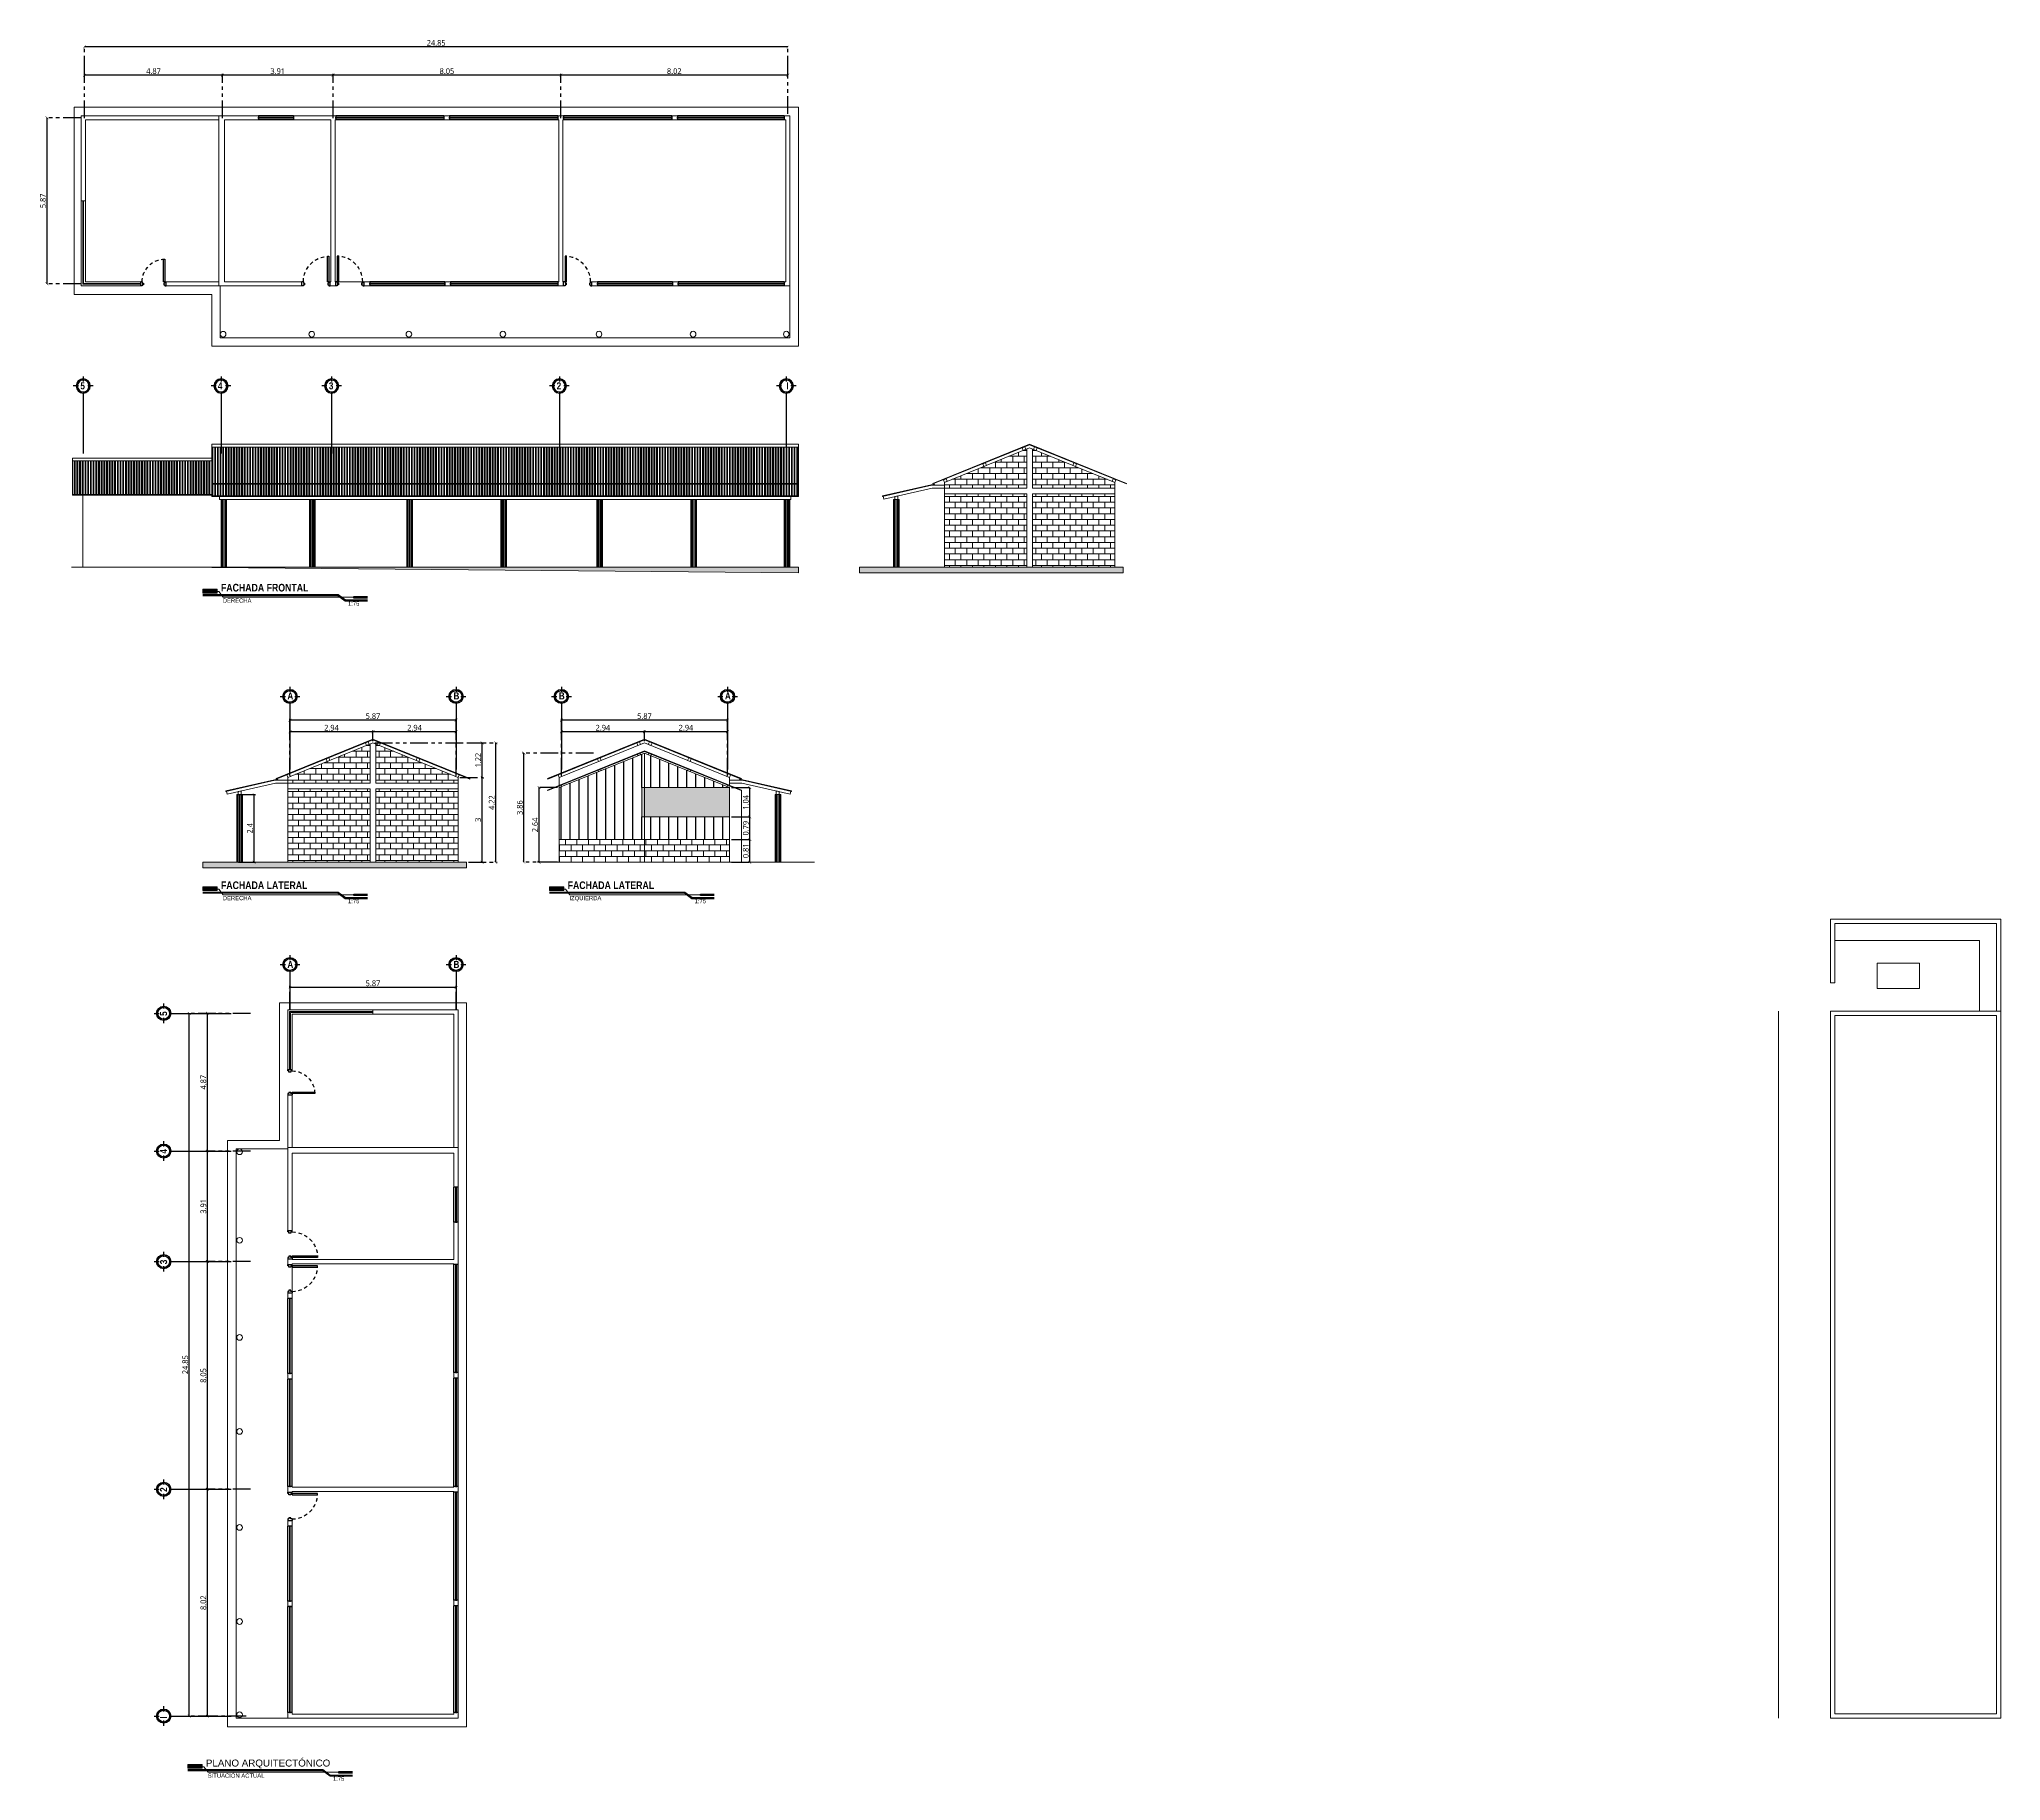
# Model space of a CAD drawing. Header units: inches. Extents: x -3.4 to 66, y -1.3 to 60.3.
import ezdxf

# ---------------------------------------------------------------- set-up
doc = ezdxf.new("R2010")
doc.units = ezdxf.units.IN
doc.header["$MEASUREMENT"] = 0
doc.set_wipeout_variables(frame=1)
for name, pattern in [('ACAD_ISO04W100', [30, 24, -3, 0, -3]), ('HIDDEN', [0.375, 0.25, -0.125]), ('PHANTOM2', [1.25, 0.625, -0.125, 0.125, -0.125, 0.125, -0.125])]:
    doc.linetypes.add(name, pattern=pattern)
for name, color, linetype in [('.1', 1, 'Continuous'), ('07-Ejes', 8, 'Continuous'), ('Puertas F', 5, 'Continuous'), ('Ventanas F', 40, 'Continuous')]:
    doc.layers.add(name, color=color, linetype=linetype)
for name, color, linetype, lineweight in [('.2', 40, 'Continuous', 20), ('.3EJES', 1, 'Continuous', 20), ('muros.15', 6, 'Continuous', 9)]:
    doc.layers.add(name, color=color, linetype=linetype, lineweight=lineweight)
doc.styles.add('100 dani medio', font='trebuc.ttf', dxfattribs={"height": 2})
doc.styles.add('dani-100Textos', font='techb___.ttf', dxfattribs={"height": 0.25})
doc.styles.add('SWIS', font='swissi.ttf')
doc.dimstyles.new('A100', dxfattribs={"dimscale": 0, "dimtxt": 2.5, "dimasz": 1, "dimexe": 0.5, "dimexo": 0.625, "dimgap": 0.4, "dimtad": 1, "dimdsep": 46, "dimtxsty": '100 dani medio', "dimblk": 'ARCHTICK', "dimcen": 2.5, "dimclrd": 1, "dimclre": 1, "dimclrt": 3, "dimadec": 0, "dimazin": 0, "dimtfac": 1, "dimtmove": 1, "dimatfit": 3, "dimfxl": 1, "dimarcsym": 0})
pattern_1 = [(0, (-430.27766, -328.38914), (0, 0.2032), []), (90, (-430.27766, -328.38914), (-0.2032, 0.2032), [0.2032, -0.2032])]
pattern_2 = [(0, (-407.07003, -317.95656), (0, 0.2032), []), (90, (-407.07003, -317.95656), (-0.2032, 0.2032), [0.2032, -0.2032])]

msp = doc.modelspace()

# ---------------------------------------------------------------- blocks, each defined once
blk = doc.blocks.new('*U27')
blk.add_wipeout([(193.598, 122.767), (192.598, 122.767), (192.598, 122.972), (193.598, 122.972)]).dxf.layer = 'Puertas F'
at = {"layer": 'Puertas F', "color": 6}
blk.add_line((192.598, 122.942), (192.598, 122.792), dxfattribs=at)
at = {"layer": 'Puertas F', "color": 1}
for p, q in [((192.648, 122.942), (192.598, 122.942)), ((192.648, 122.792), (192.598, 122.792)), ((192.648, 122.901), (192.648, 122.942)), ((192.688, 122.901), (192.648, 122.901)), ((192.648, 122.792), (192.648, 122.838)), ((192.648, 122.838), (192.688, 122.838)), ((192.688, 122.838), (192.688, 122.901))]:
    blk.add_line(p, q, dxfattribs=at)
at = {"color": 1}
blk.add_wipeout([(193.498, 122.792), (193.498, 121.892), (193.548, 121.892), (193.548, 122.792)], dxfattribs=at).dxf.layer = 'Puertas F'
at = {"layer": 'Puertas F', "color": 1}
for p, q in [((193.508, 122.838), (193.508, 122.901)), ((193.508, 122.901), (193.548, 122.901)), ((193.548, 122.838), (193.508, 122.838)), ((193.548, 122.942), (193.598, 122.942)), ((193.548, 122.901), (193.548, 122.942)), ((193.548, 122.792), (193.548, 122.838)), ((193.548, 122.792), (193.598, 122.792))]:
    blk.add_line(p, q, dxfattribs=at)
at = {"layer": 'Puertas F', "color": 6}
blk.add_line((193.598, 122.942), (193.598, 122.792), dxfattribs=at)
at = {"layer": 'Puertas F', "color": 1}
blk.add_lwpolyline([(193.498, 122.792), (193.498, 121.892), (193.548, 121.892), (193.548, 122.792)], close=True, dxfattribs=at)
at = {"layer": 'Puertas F', "color": 1, "linetype": 'HIDDEN', "ltscale": 0.5}
blk.add_arc((193.548, 122.792), 0.9, 180, 270, dxfattribs=at)
blk = doc.blocks.new('*U29')
blk.add_wipeout([(214.297, 152.477), (214.297, 152.252), (210.497, 152.252), (210.497, 152.477)]).dxf.layer = 'Ventanas F'
at = {"layer": 'Ventanas F', "color": 1}
for p, q in [((214.28, 152.371), (210.514, 152.371)), ((214.28, 152.352), (210.514, 152.352))]:
    blk.add_line(p, q, dxfattribs=at)
for points in [[(214.297, 152.44), (210.497, 152.44)], [(214.297, 152.29), (210.497, 152.29)]]:
    blk.add_lwpolyline(points, dxfattribs=at)
at = {"layer": 'Ventanas F', "color": 6}
for points in [[(210.497, 152.29), (210.497, 152.44)], [(214.297, 152.29), (214.297, 152.44)]]:
    blk.add_lwpolyline(points, dxfattribs=at)
at = {"layer": 'Ventanas F', "color": 1}
for points in [[(210.497, 152.386), (210.497, 152.34), (210.514, 152.34), (210.514, 152.386)], [(214.297, 152.386), (214.297, 152.34), (214.28, 152.34), (214.28, 152.386)]]:
    blk.add_lwpolyline(points, close=True, dxfattribs=at)
blk = doc.blocks.new('*U30')
blk.add_wipeout([(213.147, 152.477), (213.147, 152.252), (210.497, 152.252), (210.497, 152.477)]).dxf.layer = 'Ventanas F'
at = {"layer": 'Ventanas F', "color": 1}
for p, q in [((213.13, 152.371), (210.514, 152.371)), ((213.13, 152.352), (210.514, 152.352))]:
    blk.add_line(p, q, dxfattribs=at)
for points in [[(213.147, 152.44), (210.497, 152.44)], [(213.147, 152.29), (210.497, 152.29)]]:
    blk.add_lwpolyline(points, dxfattribs=at)
at = {"layer": 'Ventanas F', "color": 6}
for points in [[(210.497, 152.29), (210.497, 152.44)], [(213.147, 152.29), (213.147, 152.44)]]:
    blk.add_lwpolyline(points, dxfattribs=at)
at = {"layer": 'Ventanas F', "color": 1}
for points in [[(210.497, 152.386), (210.497, 152.34), (210.514, 152.34), (210.514, 152.386)], [(213.147, 152.386), (213.147, 152.34), (213.13, 152.34), (213.13, 152.386)]]:
    blk.add_lwpolyline(points, close=True, dxfattribs=at)
blk = doc.blocks.new('*U33')
blk.add_wipeout([(211.737, 152.477), (211.737, 152.252), (210.497, 152.252), (210.497, 152.477)]).dxf.layer = 'Ventanas F'
at = {"layer": 'Ventanas F', "color": 1}
for p, q in [((211.72, 152.371), (210.514, 152.371)), ((211.72, 152.352), (210.514, 152.352))]:
    blk.add_line(p, q, dxfattribs=at)
for points in [[(211.737, 152.44), (210.497, 152.44)], [(211.737, 152.29), (210.497, 152.29)]]:
    blk.add_lwpolyline(points, dxfattribs=at)
at = {"layer": 'Ventanas F', "color": 6}
for points in [[(210.497, 152.29), (210.497, 152.44)], [(211.737, 152.29), (211.737, 152.44)]]:
    blk.add_lwpolyline(points, dxfattribs=at)
at = {"layer": 'Ventanas F', "color": 1}
for points in [[(210.497, 152.386), (210.497, 152.34), (210.514, 152.34), (210.514, 152.386)], [(211.737, 152.386), (211.737, 152.34), (211.72, 152.34), (211.72, 152.386)]]:
    blk.add_lwpolyline(points, close=True, dxfattribs=at)
blk = doc.blocks.new('*U31')
blk.add_wipeout([(214.242, 152.477), (214.242, 152.252), (210.497, 152.252), (210.497, 152.477)]).dxf.layer = 'Ventanas F'
at = {"layer": 'Ventanas F', "color": 1}
for p, q in [((214.225, 152.371), (210.514, 152.371)), ((214.225, 152.352), (210.514, 152.352))]:
    blk.add_line(p, q, dxfattribs=at)
for points in [[(214.242, 152.44), (210.497, 152.44)], [(214.242, 152.29), (210.497, 152.29)]]:
    blk.add_lwpolyline(points, dxfattribs=at)
at = {"layer": 'Ventanas F', "color": 6}
for points in [[(210.497, 152.29), (210.497, 152.44)], [(214.242, 152.29), (214.242, 152.44)]]:
    blk.add_lwpolyline(points, dxfattribs=at)
at = {"layer": 'Ventanas F', "color": 1}
for points in [[(210.497, 152.386), (210.497, 152.34), (210.514, 152.34), (210.514, 152.386)], [(214.242, 152.386), (214.242, 152.34), (214.225, 152.34), (214.225, 152.386)]]:
    blk.add_lwpolyline(points, close=True, dxfattribs=at)
blk = doc.blocks.new('*U28')
blk.add_wipeout([(193.598, 122.767), (192.698, 122.767), (192.698, 122.972), (193.598, 122.972)]).dxf.layer = 'Puertas F'
at = {"layer": 'Puertas F', "color": 6}
blk.add_line((192.698, 122.942), (192.698, 122.792), dxfattribs=at)
at = {"layer": 'Puertas F', "color": 1}
for p, q in [((192.748, 122.942), (192.698, 122.942)), ((192.748, 122.792), (192.698, 122.792)), ((192.748, 122.901), (192.748, 122.942)), ((192.788, 122.901), (192.748, 122.901)), ((192.748, 122.792), (192.748, 122.838)), ((192.748, 122.838), (192.788, 122.838)), ((192.788, 122.838), (192.788, 122.901))]:
    blk.add_line(p, q, dxfattribs=at)
at = {"color": 1}
blk.add_wipeout([(193.498, 122.792), (193.498, 121.992), (193.548, 121.992), (193.548, 122.792)], dxfattribs=at).dxf.layer = 'Puertas F'
at = {"layer": 'Puertas F', "color": 1}
for p, q in [((193.508, 122.838), (193.508, 122.901)), ((193.508, 122.901), (193.548, 122.901)), ((193.548, 122.838), (193.508, 122.838)), ((193.548, 122.942), (193.598, 122.942)), ((193.548, 122.901), (193.548, 122.942)), ((193.548, 122.792), (193.548, 122.838)), ((193.548, 122.792), (193.598, 122.792))]:
    blk.add_line(p, q, dxfattribs=at)
at = {"layer": 'Puertas F', "color": 6}
blk.add_line((193.598, 122.942), (193.598, 122.792), dxfattribs=at)
at = {"layer": 'Puertas F', "color": 1}
blk.add_lwpolyline([(193.498, 122.792), (193.498, 121.992), (193.548, 121.992), (193.548, 122.792)], close=True, dxfattribs=at)
at = {"layer": 'Puertas F', "color": 1, "linetype": 'HIDDEN', "ltscale": 0.5}
blk.add_arc((193.548, 122.792), 0.8, 180, 270, dxfattribs=at)
blk = doc.blocks.new('_ArchTick')
at = {"color": 0, "linetype": 'ByBlock', "const_width": 0.15}
blk.add_lwpolyline([(-0.5, -0.5), (0.5, 0.5)], dxfattribs=at)
blk = doc.blocks.new('*D72')
at = {"layer": 'Defpoints', "color": 0, "transparency": 16777216}
for p in [(5.485, 26.787), (5.485, 25.944), (11.355, 25.944)]:
    blk.add_point(p, dxfattribs=at)
at = {"layer": 'muros.15', "color": 1, "linetype": 'PHANTOM2', "lineweight": -2, "transparency": 16777216}
for p, q in [((5.485, 26.006), (5.485, 26.837)), ((11.355, 26.006), (11.355, 26.837))]:
    blk.add_line(p, q, dxfattribs=at)
at = {"layer": 'muros.15', "color": 1, "lineweight": -2, "transparency": 16777216}
blk.add_line((11.355, 26.787), (5.485, 26.787), dxfattribs=at)
at = {"layer": 'muros.15', "color": 1, "lineweight": -2, "transparency": 16777216, "xscale": 0.1, "yscale": 0.1, "zscale": 0.1, "rotation": 180}
blk.add_blockref('_ArchTick', (5.485, 26.787), dxfattribs=at)
at = {"layer": 'muros.15', "color": 1, "lineweight": -2, "transparency": 16777216, "xscale": 0.1, "yscale": 0.1, "zscale": 0.1}
blk.add_blockref('_ArchTick', (11.355, 26.787), dxfattribs=at)
at = {"layer": 'muros.15', "color": 3, "transparency": 16777216, "insert": (8.42, 26.929), "char_height": 0.2, "attachment_point": 5, "style": '100 dani medio'}
blk.add_mtext('5.87', dxfattribs=at)
blk = doc.blocks.new('*U34')
blk.add_wipeout([(214.317, 152.477), (214.317, 152.252), (210.497, 152.252), (210.497, 152.477)]).dxf.layer = 'Ventanas F'
at = {"layer": 'Ventanas F', "color": 1}
for p, q in [((214.3, 152.371), (210.514, 152.371)), ((214.3, 152.352), (210.514, 152.352))]:
    blk.add_line(p, q, dxfattribs=at)
for points in [[(214.317, 152.44), (210.497, 152.44)], [(214.317, 152.29), (210.497, 152.29)]]:
    blk.add_lwpolyline(points, dxfattribs=at)
at = {"layer": 'Ventanas F', "color": 6}
for points in [[(210.497, 152.29), (210.497, 152.44)], [(214.317, 152.29), (214.317, 152.44)]]:
    blk.add_lwpolyline(points, dxfattribs=at)
at = {"layer": 'Ventanas F', "color": 1}
for points in [[(210.497, 152.386), (210.497, 152.34), (210.514, 152.34), (210.514, 152.386)], [(214.317, 152.386), (214.317, 152.34), (214.3, 152.34), (214.3, 152.386)]]:
    blk.add_lwpolyline(points, close=True, dxfattribs=at)
blk = doc.blocks.new('*U35')
blk.add_wipeout([(214.317, 152.477), (214.317, 152.252), (210.542, 152.252), (210.542, 152.477)]).dxf.layer = 'Ventanas F'
at = {"layer": 'Ventanas F', "color": 1}
for p, q in [((214.3, 152.371), (210.559, 152.371)), ((214.3, 152.352), (210.559, 152.352))]:
    blk.add_line(p, q, dxfattribs=at)
for points in [[(214.317, 152.44), (210.542, 152.44)], [(214.317, 152.29), (210.542, 152.29)]]:
    blk.add_lwpolyline(points, dxfattribs=at)
at = {"layer": 'Ventanas F', "color": 6}
for points in [[(210.542, 152.29), (210.542, 152.44)], [(214.317, 152.29), (214.317, 152.44)]]:
    blk.add_lwpolyline(points, dxfattribs=at)
at = {"layer": 'Ventanas F', "color": 1}
for points in [[(210.542, 152.386), (210.542, 152.34), (210.559, 152.34), (210.559, 152.386)], [(214.317, 152.386), (214.317, 152.34), (214.3, 152.34), (214.3, 152.386)]]:
    blk.add_lwpolyline(points, close=True, dxfattribs=at)
blk = doc.blocks.new('*U36')
blk.add_wipeout([(214.317, 152.477), (214.317, 152.252), (210.487, 152.252), (210.487, 152.477)]).dxf.layer = 'Ventanas F'
at = {"layer": 'Ventanas F', "color": 1}
for p, q in [((214.3, 152.371), (210.504, 152.371)), ((214.3, 152.352), (210.504, 152.352))]:
    blk.add_line(p, q, dxfattribs=at)
for points in [[(214.317, 152.44), (210.487, 152.44)], [(214.317, 152.29), (210.487, 152.29)]]:
    blk.add_lwpolyline(points, dxfattribs=at)
at = {"layer": 'Ventanas F', "color": 6}
for points in [[(210.487, 152.29), (210.487, 152.44)], [(214.317, 152.29), (214.317, 152.44)]]:
    blk.add_lwpolyline(points, dxfattribs=at)
at = {"layer": 'Ventanas F', "color": 1}
for points in [[(210.487, 152.386), (210.487, 152.34), (210.504, 152.34), (210.504, 152.386)], [(214.317, 152.386), (214.317, 152.34), (214.3, 152.34), (214.3, 152.386)]]:
    blk.add_lwpolyline(points, close=True, dxfattribs=at)
blk = doc.blocks.new('*D73')
at = {"layer": 'Defpoints', "color": 0, "transparency": 16777216}
for p in [(15.058, 59.043), (23.078, 57.61), (15.058, 57.46)]:
    blk.add_point(p, dxfattribs=at)
at = {"layer": 'muros.15', "color": 1, "linetype": 'PHANTOM2', "lineweight": -2, "transparency": 16777216}
for p, q in [((15.058, 57.523), (15.058, 59.093)), ((23.078, 57.673), (23.078, 59.093))]:
    blk.add_line(p, q, dxfattribs=at)
at = {"layer": 'muros.15', "color": 1, "lineweight": -2, "transparency": 16777216}
blk.add_line((23.078, 59.043), (15.058, 59.043), dxfattribs=at)
at = {"layer": 'muros.15', "color": 1, "lineweight": -2, "transparency": 16777216, "xscale": 0.1, "yscale": 0.1, "zscale": 0.1, "rotation": 180}
blk.add_blockref('_ArchTick', (15.058, 59.043), dxfattribs=at)
at = {"layer": 'muros.15', "color": 1, "lineweight": -2, "transparency": 16777216, "xscale": 0.1, "yscale": 0.1, "zscale": 0.1}
blk.add_blockref('_ArchTick', (23.078, 59.043), dxfattribs=at)
at = {"layer": 'muros.15', "color": 3, "transparency": 16777216, "insert": (19.068, 59.185), "char_height": 0.2, "attachment_point": 5, "style": '100 dani medio'}
blk.add_mtext('8.02', dxfattribs=at)
blk = doc.blocks.new('*D74')
at = {"layer": 'Defpoints', "color": 0, "transparency": 16777216}
for p in [(7.008, 59.043), (7.008, 57.46), (15.058, 57.46)]:
    blk.add_point(p, dxfattribs=at)
at = {"layer": 'muros.15', "color": 1, "linetype": 'PHANTOM2', "lineweight": -2, "transparency": 16777216}
for p, q in [((7.008, 57.523), (7.008, 59.093)), ((15.058, 57.523), (15.058, 59.093))]:
    blk.add_line(p, q, dxfattribs=at)
at = {"layer": 'muros.15', "color": 1, "lineweight": -2, "transparency": 16777216}
blk.add_line((15.058, 59.043), (7.008, 59.043), dxfattribs=at)
at = {"layer": 'muros.15', "color": 1, "lineweight": -2, "transparency": 16777216, "xscale": 0.1, "yscale": 0.1, "zscale": 0.1, "rotation": 180}
blk.add_blockref('_ArchTick', (7.008, 59.043), dxfattribs=at)
at = {"layer": 'muros.15', "color": 1, "lineweight": -2, "transparency": 16777216, "xscale": 0.1, "yscale": 0.1, "zscale": 0.1}
blk.add_blockref('_ArchTick', (15.058, 59.043), dxfattribs=at)
at = {"layer": 'muros.15', "color": 3, "transparency": 16777216, "insert": (11.033, 59.185), "char_height": 0.2, "attachment_point": 5, "style": '100 dani medio'}
blk.add_mtext('8.05', dxfattribs=at)
blk = doc.blocks.new('*D75')
at = {"layer": 'Defpoints', "color": 0, "transparency": 16777216}
for p in [(3.098, 59.043), (3.098, 57.46), (7.008, 57.46)]:
    blk.add_point(p, dxfattribs=at)
at = {"layer": 'muros.15', "color": 1, "linetype": 'PHANTOM2', "lineweight": -2, "transparency": 16777216}
for p, q in [((3.098, 57.523), (3.098, 59.093)), ((7.008, 57.523), (7.008, 59.093))]:
    blk.add_line(p, q, dxfattribs=at)
at = {"layer": 'muros.15', "color": 1, "lineweight": -2, "transparency": 16777216}
blk.add_line((7.008, 59.043), (3.098, 59.043), dxfattribs=at)
at = {"layer": 'muros.15', "color": 1, "lineweight": -2, "transparency": 16777216, "xscale": 0.1, "yscale": 0.1, "zscale": 0.1, "rotation": 180}
blk.add_blockref('_ArchTick', (3.098, 59.043), dxfattribs=at)
at = {"layer": 'muros.15', "color": 1, "lineweight": -2, "transparency": 16777216, "xscale": 0.1, "yscale": 0.1, "zscale": 0.1}
blk.add_blockref('_ArchTick', (7.008, 59.043), dxfattribs=at)
at = {"layer": 'muros.15', "color": 3, "transparency": 16777216, "insert": (5.053, 59.185), "char_height": 0.2, "attachment_point": 5, "style": '100 dani medio'}
blk.add_mtext('3.91', dxfattribs=at)
blk = doc.blocks.new('*D76')
at = {"layer": 'Defpoints', "color": 0, "transparency": 16777216}
for p in [(-1.772, 59.043), (-1.772, 57.46), (3.098, 57.46)]:
    blk.add_point(p, dxfattribs=at)
at = {"layer": 'muros.15', "color": 1, "linetype": 'PHANTOM2', "lineweight": -2, "transparency": 16777216}
for p, q in [((-1.772, 57.523), (-1.772, 59.093)), ((3.098, 57.523), (3.098, 59.093))]:
    blk.add_line(p, q, dxfattribs=at)
at = {"layer": 'muros.15', "color": 1, "lineweight": -2, "transparency": 16777216}
blk.add_line((3.098, 59.043), (-1.772, 59.043), dxfattribs=at)
at = {"layer": 'muros.15', "color": 1, "lineweight": -2, "transparency": 16777216, "xscale": 0.1, "yscale": 0.1, "zscale": 0.1, "rotation": 180}
blk.add_blockref('_ArchTick', (-1.772, 59.043), dxfattribs=at)
at = {"layer": 'muros.15', "color": 1, "lineweight": -2, "transparency": 16777216, "xscale": 0.1, "yscale": 0.1, "zscale": 0.1}
blk.add_blockref('_ArchTick', (3.098, 59.043), dxfattribs=at)
at = {"layer": 'muros.15', "color": 3, "transparency": 16777216, "insert": (0.663, 59.185), "char_height": 0.2, "attachment_point": 5, "style": '100 dani medio'}
blk.add_mtext('4.87', dxfattribs=at)
blk = doc.blocks.new('*D77')
at = {"layer": 'Defpoints', "color": 0, "transparency": 16777216}
for p in [(-1.772, 60.043), (-1.772, 59.043), (23.078, 59.043)]:
    blk.add_point(p, dxfattribs=at)
at = {"layer": 'muros.15', "color": 1, "linetype": 'PHANTOM2', "lineweight": -2, "transparency": 16777216}
for p, q in [((-1.772, 59.105), (-1.772, 60.093)), ((23.078, 59.105), (23.078, 60.093))]:
    blk.add_line(p, q, dxfattribs=at)
at = {"layer": 'muros.15', "color": 1, "lineweight": -2, "transparency": 16777216}
blk.add_line((23.078, 60.043), (-1.772, 60.043), dxfattribs=at)
at = {"layer": 'muros.15', "color": 1, "lineweight": -2, "transparency": 16777216, "xscale": 0.1, "yscale": 0.1, "zscale": 0.1, "rotation": 180}
blk.add_blockref('_ArchTick', (-1.772, 60.043), dxfattribs=at)
at = {"layer": 'muros.15', "color": 1, "lineweight": -2, "transparency": 16777216, "xscale": 0.1, "yscale": 0.1, "zscale": 0.1}
blk.add_blockref('_ArchTick', (23.078, 60.043), dxfattribs=at)
at = {"layer": 'muros.15', "color": 3, "transparency": 16777216, "insert": (10.653, 60.184), "char_height": 0.2, "attachment_point": 5, "style": '100 dani medio'}
blk.add_mtext('24.85', dxfattribs=at)
blk = doc.blocks.new('*D78')
at = {"layer": 'Defpoints', "color": 0, "transparency": 16777216}
for p in [(-1.847, 57.535), (-3.104, 51.665), (-1.847, 51.665)]:
    blk.add_point(p, dxfattribs=at)
at = {"layer": 'muros.15', "color": 1, "linetype": 'PHANTOM2', "lineweight": -2, "transparency": 16777216}
for p, q in [((-1.909, 57.535), (-3.154, 57.535)), ((-1.909, 51.665), (-3.154, 51.665))]:
    blk.add_line(p, q, dxfattribs=at)
at = {"layer": 'muros.15', "color": 1, "lineweight": -2, "transparency": 16777216}
blk.add_line((-3.104, 57.535), (-3.104, 51.665), dxfattribs=at)
at = {"layer": 'muros.15', "color": 1, "lineweight": -2, "transparency": 16777216, "xscale": 0.1, "yscale": 0.1, "zscale": 0.1}
for p, rotation in [((-3.104, 57.535), 90), ((-3.104, 51.665), 270)]:
    blk.add_blockref('_ArchTick', p, dxfattribs=dict(at, rotation=rotation))
at = {"layer": 'muros.15', "color": 3, "transparency": 16777216, "insert": (-3.245, 54.6), "char_height": 0.2, "attachment_point": 5, "rotation": 90, "style": '100 dani medio'}
blk.add_mtext('5.87', dxfattribs=at)
blk = doc.blocks.new('*D79')
at = {"layer": 'Defpoints', "color": 0, "transparency": 16777216}
for p in [(14.29, 33.853), (15.004, 33.853), (14.704, 31.213)]:
    blk.add_point(p, dxfattribs=at)
at = {"layer": 'muros.15', "color": 1, "linetype": 'PHANTOM2', "lineweight": -2, "transparency": 16777216}
for p, q in [((14.941, 33.853), (14.24, 33.853)), ((14.641, 31.213), (14.24, 31.213))]:
    blk.add_line(p, q, dxfattribs=at)
at = {"layer": 'muros.15', "color": 1, "lineweight": -2, "transparency": 16777216}
blk.add_line((14.29, 31.213), (14.29, 33.853), dxfattribs=at)
at = {"layer": 'muros.15', "color": 1, "lineweight": -2, "transparency": 16777216, "xscale": 0.1, "yscale": 0.1, "zscale": 0.1}
for p, rotation in [((14.29, 33.853), 90), ((14.29, 31.213), 270)]:
    blk.add_blockref('_ArchTick', p, dxfattribs=dict(at, rotation=rotation))
at = {"layer": 'muros.15', "color": 3, "transparency": 16777216, "insert": (14.148, 32.533), "char_height": 0.2, "attachment_point": 5, "rotation": 90, "style": '100 dani medio'}
blk.add_mtext('2.64', dxfattribs=at)
blk = doc.blocks.new('*D80')
at = {"layer": 'Defpoints', "color": 0, "transparency": 16777216}
for p in [(11.43, 34.213), (12.277, 34.213), (11.73, 31.213)]:
    blk.add_point(p, dxfattribs=at)
at = {"layer": 'muros.15', "color": 1, "linetype": 'PHANTOM2', "lineweight": -2, "transparency": 16777216}
for p, q in [((11.492, 34.213), (12.327, 34.213)), ((11.792, 31.213), (12.327, 31.213))]:
    blk.add_line(p, q, dxfattribs=at)
at = {"layer": 'muros.15', "color": 1, "lineweight": -2, "transparency": 16777216}
blk.add_line((12.277, 31.213), (12.277, 34.213), dxfattribs=at)
at = {"layer": 'muros.15', "color": 1, "lineweight": -2, "transparency": 16777216, "xscale": 0.1, "yscale": 0.1, "zscale": 0.1}
for p, rotation in [((12.277, 34.213), 90), ((12.277, 31.213), 270)]:
    blk.add_blockref('_ArchTick', p, dxfattribs=dict(at, rotation=rotation))
at = {"layer": 'muros.15', "color": 3, "transparency": 16777216, "insert": (12.135, 32.713), "char_height": 0.2, "attachment_point": 5, "rotation": 90, "style": '100 dani medio'}
blk.add_mtext('3', dxfattribs=at)
blk = doc.blocks.new('*D81')
at = {"layer": 'Defpoints', "color": 0, "transparency": 16777216}
for p in [(8.42, 35.433), (12.277, 35.433), (11.43, 34.213)]:
    blk.add_point(p, dxfattribs=at)
at = {"layer": 'muros.15', "color": 1, "linetype": 'PHANTOM2', "lineweight": -2, "transparency": 16777216}
for p, q in [((8.482, 35.433), (12.327, 35.433)), ((11.492, 34.213), (12.327, 34.213))]:
    blk.add_line(p, q, dxfattribs=at)
at = {"layer": 'muros.15', "color": 1, "lineweight": -2, "transparency": 16777216}
blk.add_line((12.277, 34.213), (12.277, 35.433), dxfattribs=at)
at = {"layer": 'muros.15', "color": 1, "lineweight": -2, "transparency": 16777216, "xscale": 0.1, "yscale": 0.1, "zscale": 0.1}
for p, rotation in [((12.277, 35.433), 90), ((12.277, 34.213), 270)]:
    blk.add_blockref('_ArchTick', p, dxfattribs=dict(at, rotation=rotation))
at = {"layer": 'muros.15', "color": 3, "transparency": 16777216, "insert": (12.135, 34.823), "char_height": 0.2, "attachment_point": 5, "rotation": 90, "style": '100 dani medio'}
blk.add_mtext('1.22', dxfattribs=at)
blk = doc.blocks.new('*D82')
at = {"layer": 'Defpoints', "color": 0, "transparency": 16777216}
for p in [(11.73, 35.433), (12.757, 35.433), (11.73, 31.213)]:
    blk.add_point(p, dxfattribs=at)
at = {"layer": 'muros.15', "color": 1, "linetype": 'PHANTOM2', "lineweight": -2, "transparency": 16777216}
for p, q in [((11.792, 35.433), (12.807, 35.433)), ((11.792, 31.213), (12.807, 31.213))]:
    blk.add_line(p, q, dxfattribs=at)
at = {"layer": 'muros.15', "color": 1, "lineweight": -2, "transparency": 16777216}
blk.add_line((12.757, 31.213), (12.757, 35.433), dxfattribs=at)
at = {"layer": 'muros.15', "color": 1, "lineweight": -2, "transparency": 16777216, "xscale": 0.1, "yscale": 0.1, "zscale": 0.1}
for p, rotation in [((12.757, 35.433), 90), ((12.757, 31.213), 270)]:
    blk.add_blockref('_ArchTick', p, dxfattribs=dict(at, rotation=rotation))
at = {"layer": 'muros.15', "color": 3, "transparency": 16777216, "insert": (12.616, 33.323), "char_height": 0.2, "attachment_point": 5, "rotation": 90, "style": '100 dani medio'}
blk.add_mtext('4.22', dxfattribs=at)
blk = doc.blocks.new('*D83')
at = {"layer": 'Defpoints', "color": 0, "transparency": 16777216}
for p in [(3.605, 33.613), (4.215, 33.613), (3.61, 31.213)]:
    blk.add_point(p, dxfattribs=at)
at = {"layer": 'muros.15', "color": 1, "linetype": 'PHANTOM2', "lineweight": -2, "transparency": 16777216}
for p, q in [((3.667, 33.613), (4.265, 33.613)), ((3.672, 31.213), (4.265, 31.213))]:
    blk.add_line(p, q, dxfattribs=at)
at = {"layer": 'muros.15', "color": 1, "lineweight": -2, "transparency": 16777216}
blk.add_line((4.215, 31.213), (4.215, 33.613), dxfattribs=at)
at = {"layer": 'muros.15', "color": 1, "lineweight": -2, "transparency": 16777216, "xscale": 0.1, "yscale": 0.1, "zscale": 0.1}
for p, rotation in [((4.215, 33.613), 90), ((4.215, 31.213), 270)]:
    blk.add_blockref('_ArchTick', p, dxfattribs=dict(at, rotation=rotation))
at = {"layer": 'muros.15', "color": 3, "transparency": 16777216, "insert": (4.073, 32.413), "char_height": 0.2, "attachment_point": 5, "rotation": 90, "style": '100 dani medio'}
blk.add_mtext('2.4', dxfattribs=at)
blk = doc.blocks.new('*D84')
at = {"layer": 'Defpoints', "color": 0, "transparency": 16777216}
for p in [(8.42, 35.826), (8.42, 35.433), (11.355, 34.213)]:
    blk.add_point(p, dxfattribs=at)
at = {"layer": 'muros.15', "color": 1, "linetype": 'PHANTOM2', "lineweight": -2, "transparency": 16777216}
for p, q in [((8.42, 35.495), (8.42, 35.876)), ((11.355, 34.275), (11.355, 35.876))]:
    blk.add_line(p, q, dxfattribs=at)
at = {"layer": 'muros.15', "color": 1, "lineweight": -2, "transparency": 16777216}
blk.add_line((11.355, 35.826), (8.42, 35.826), dxfattribs=at)
at = {"layer": 'muros.15', "color": 1, "lineweight": -2, "transparency": 16777216, "xscale": 0.1, "yscale": 0.1, "zscale": 0.1, "rotation": 180}
blk.add_blockref('_ArchTick', (8.42, 35.826), dxfattribs=at)
at = {"layer": 'muros.15', "color": 1, "lineweight": -2, "transparency": 16777216, "xscale": 0.1, "yscale": 0.1, "zscale": 0.1}
blk.add_blockref('_ArchTick', (11.355, 35.826), dxfattribs=at)
at = {"layer": 'muros.15', "color": 3, "transparency": 16777216, "insert": (9.887, 35.968), "char_height": 0.2, "attachment_point": 5, "style": '100 dani medio'}
blk.add_mtext('2.94', dxfattribs=at)
blk = doc.blocks.new('*D85')
at = {"layer": 'Defpoints', "color": 0, "transparency": 16777216}
for p in [(5.485, 35.826), (8.42, 35.433), (5.485, 34.213)]:
    blk.add_point(p, dxfattribs=at)
at = {"layer": 'muros.15', "color": 1, "linetype": 'PHANTOM2', "lineweight": -2, "transparency": 16777216}
for p, q in [((5.485, 34.275), (5.485, 35.876)), ((8.42, 35.495), (8.42, 35.876))]:
    blk.add_line(p, q, dxfattribs=at)
at = {"layer": 'muros.15', "color": 1, "lineweight": -2, "transparency": 16777216}
blk.add_line((8.42, 35.826), (5.485, 35.826), dxfattribs=at)
at = {"layer": 'muros.15', "color": 1, "lineweight": -2, "transparency": 16777216, "xscale": 0.1, "yscale": 0.1, "zscale": 0.1, "rotation": 180}
blk.add_blockref('_ArchTick', (5.485, 35.826), dxfattribs=at)
at = {"layer": 'muros.15', "color": 1, "lineweight": -2, "transparency": 16777216, "xscale": 0.1, "yscale": 0.1, "zscale": 0.1}
blk.add_blockref('_ArchTick', (8.42, 35.826), dxfattribs=at)
at = {"layer": 'muros.15', "color": 3, "transparency": 16777216, "insert": (6.952, 35.968), "char_height": 0.2, "attachment_point": 5, "style": '100 dani medio'}
blk.add_mtext('2.94', dxfattribs=at)
blk = doc.blocks.new('*D86')
at = {"layer": 'Defpoints', "color": 0, "transparency": 16777216}
for p in [(5.485, 36.237), (5.485, 35.826), (11.355, 35.826)]:
    blk.add_point(p, dxfattribs=at)
at = {"layer": 'muros.15', "color": 1, "linetype": 'PHANTOM2', "lineweight": -2, "transparency": 16777216}
for p, q in [((5.485, 35.889), (5.485, 36.287)), ((11.355, 35.889), (11.355, 36.287))]:
    blk.add_line(p, q, dxfattribs=at)
at = {"layer": 'muros.15', "color": 1, "lineweight": -2, "transparency": 16777216}
blk.add_line((11.355, 36.237), (5.485, 36.237), dxfattribs=at)
at = {"layer": 'muros.15', "color": 1, "lineweight": -2, "transparency": 16777216, "xscale": 0.1, "yscale": 0.1, "zscale": 0.1, "rotation": 180}
blk.add_blockref('_ArchTick', (5.485, 36.237), dxfattribs=at)
at = {"layer": 'muros.15', "color": 1, "lineweight": -2, "transparency": 16777216, "xscale": 0.1, "yscale": 0.1, "zscale": 0.1}
blk.add_blockref('_ArchTick', (11.355, 36.237), dxfattribs=at)
at = {"layer": 'muros.15', "color": 3, "transparency": 16777216, "insert": (8.42, 36.379), "char_height": 0.2, "attachment_point": 5, "style": '100 dani medio'}
blk.add_mtext('5.87', dxfattribs=at)
blk = doc.blocks.new('*D87')
at = {"layer": 'Defpoints', "color": 0, "transparency": 16777216}
for p in [(21.024, 32.019), (21.738, 32.019), (21.024, 31.213)]:
    blk.add_point(p, dxfattribs=at)
at = {"layer": 'muros.15', "color": 1, "linetype": 'PHANTOM2', "lineweight": -2, "transparency": 16777216}
for p, q in [((21.086, 32.019), (21.788, 32.019)), ((21.086, 31.213), (21.788, 31.213))]:
    blk.add_line(p, q, dxfattribs=at)
at = {"layer": 'muros.15', "color": 1, "lineweight": -2, "transparency": 16777216}
blk.add_line((21.738, 31.213), (21.738, 32.019), dxfattribs=at)
at = {"layer": 'muros.15', "color": 1, "lineweight": -2, "transparency": 16777216, "xscale": 0.1, "yscale": 0.1, "zscale": 0.1}
for p, rotation in [((21.738, 32.019), 90), ((21.738, 31.213), 270)]:
    blk.add_blockref('_ArchTick', p, dxfattribs=dict(at, rotation=rotation))
at = {"layer": 'muros.15', "color": 3, "transparency": 16777216, "insert": (21.596, 31.616), "char_height": 0.2, "attachment_point": 5, "rotation": 90, "style": '100 dani medio'}
blk.add_mtext('0.81', dxfattribs=at)
blk = doc.blocks.new('*D88')
at = {"layer": 'Defpoints', "color": 0, "transparency": 16777216}
for p in [(21.024, 32.813), (21.738, 32.813), (21.024, 32.019)]:
    blk.add_point(p, dxfattribs=at)
at = {"layer": 'muros.15', "color": 1, "linetype": 'PHANTOM2', "lineweight": -2, "transparency": 16777216}
for p, q in [((21.086, 32.813), (21.788, 32.813)), ((21.086, 32.019), (21.788, 32.019))]:
    blk.add_line(p, q, dxfattribs=at)
at = {"layer": 'muros.15', "color": 1, "lineweight": -2, "transparency": 16777216}
blk.add_line((21.738, 32.019), (21.738, 32.813), dxfattribs=at)
at = {"layer": 'muros.15', "color": 1, "lineweight": -2, "transparency": 16777216, "xscale": 0.1, "yscale": 0.1, "zscale": 0.1}
for p, rotation in [((21.738, 32.813), 90), ((21.738, 32.019), 270)]:
    blk.add_blockref('_ArchTick', p, dxfattribs=dict(at, rotation=rotation))
at = {"layer": 'muros.15', "color": 3, "transparency": 16777216, "insert": (21.596, 32.416), "char_height": 0.2, "attachment_point": 5, "rotation": 90, "style": '100 dani medio'}
blk.add_mtext('0.79', dxfattribs=at)
blk = doc.blocks.new('*D89')
at = {"layer": 'Defpoints', "color": 0, "transparency": 16777216}
for p in [(21.024, 33.853), (21.738, 33.853), (21.024, 32.813)]:
    blk.add_point(p, dxfattribs=at)
at = {"layer": 'muros.15', "color": 1, "linetype": 'PHANTOM2', "lineweight": -2, "transparency": 16777216}
for p, q in [((21.086, 33.853), (21.788, 33.853)), ((21.086, 32.813), (21.788, 32.813))]:
    blk.add_line(p, q, dxfattribs=at)
at = {"layer": 'muros.15', "color": 1, "lineweight": -2, "transparency": 16777216}
blk.add_line((21.738, 32.813), (21.738, 33.853), dxfattribs=at)
at = {"layer": 'muros.15', "color": 1, "lineweight": -2, "transparency": 16777216, "xscale": 0.1, "yscale": 0.1, "zscale": 0.1}
for p, rotation in [((21.738, 33.853), 90), ((21.738, 32.813), 270)]:
    blk.add_blockref('_ArchTick', p, dxfattribs=dict(at, rotation=rotation))
at = {"layer": 'muros.15', "color": 3, "transparency": 16777216, "insert": (21.596, 33.333), "char_height": 0.2, "attachment_point": 5, "rotation": 90, "style": '100 dani medio'}
blk.add_mtext('1.04', dxfattribs=at)
blk = doc.blocks.new('*D90')
at = {"layer": 'Defpoints', "color": 0, "transparency": 16777216}
for p in [(13.752, 35.073), (16.274, 35.073), (15.004, 31.213)]:
    blk.add_point(p, dxfattribs=at)
at = {"layer": 'muros.15', "color": 1, "linetype": 'PHANTOM2', "lineweight": -2, "transparency": 16777216}
for p, q in [((16.212, 35.073), (13.702, 35.073)), ((14.941, 31.213), (13.702, 31.213))]:
    blk.add_line(p, q, dxfattribs=at)
at = {"layer": 'muros.15', "color": 1, "lineweight": -2, "transparency": 16777216}
blk.add_line((13.752, 31.213), (13.752, 35.073), dxfattribs=at)
at = {"layer": 'muros.15', "color": 1, "lineweight": -2, "transparency": 16777216, "xscale": 0.1, "yscale": 0.1, "zscale": 0.1}
for p, rotation in [((13.752, 35.073), 90), ((13.752, 31.213), 270)]:
    blk.add_blockref('_ArchTick', p, dxfattribs=dict(at, rotation=rotation))
at = {"layer": 'muros.15', "color": 3, "transparency": 16777216, "insert": (13.61, 33.143), "char_height": 0.2, "attachment_point": 5, "rotation": 90, "style": '100 dani medio'}
blk.add_mtext('3.86', dxfattribs=at)
blk = doc.blocks.new('*D91')
at = {"layer": 'Defpoints', "color": 0, "transparency": 16777216}
for p in [(18.014, 35.826), (18.014, 35.433), (20.949, 34.213)]:
    blk.add_point(p, dxfattribs=at)
at = {"layer": 'muros.15', "color": 1, "linetype": 'PHANTOM2', "lineweight": -2, "transparency": 16777216}
for p, q in [((18.014, 35.495), (18.014, 35.876)), ((20.949, 34.275), (20.949, 35.876))]:
    blk.add_line(p, q, dxfattribs=at)
at = {"layer": 'muros.15', "color": 1, "lineweight": -2, "transparency": 16777216}
blk.add_line((20.949, 35.826), (18.014, 35.826), dxfattribs=at)
at = {"layer": 'muros.15', "color": 1, "lineweight": -2, "transparency": 16777216, "xscale": 0.1, "yscale": 0.1, "zscale": 0.1, "rotation": 180}
blk.add_blockref('_ArchTick', (18.014, 35.826), dxfattribs=at)
at = {"layer": 'muros.15', "color": 1, "lineweight": -2, "transparency": 16777216, "xscale": 0.1, "yscale": 0.1, "zscale": 0.1}
blk.add_blockref('_ArchTick', (20.949, 35.826), dxfattribs=at)
at = {"layer": 'muros.15', "color": 3, "transparency": 16777216, "insert": (19.481, 35.968), "char_height": 0.2, "attachment_point": 5, "style": '100 dani medio'}
blk.add_mtext('2.94', dxfattribs=at)
blk = doc.blocks.new('*D92')
at = {"layer": 'Defpoints', "color": 0, "transparency": 16777216}
for p in [(15.079, 35.826), (18.014, 35.433), (15.079, 34.213)]:
    blk.add_point(p, dxfattribs=at)
at = {"layer": 'muros.15', "color": 1, "linetype": 'PHANTOM2', "lineweight": -2, "transparency": 16777216}
for p, q in [((15.079, 34.275), (15.079, 35.876)), ((18.014, 35.495), (18.014, 35.876))]:
    blk.add_line(p, q, dxfattribs=at)
at = {"layer": 'muros.15', "color": 1, "lineweight": -2, "transparency": 16777216}
blk.add_line((18.014, 35.826), (15.079, 35.826), dxfattribs=at)
at = {"layer": 'muros.15', "color": 1, "lineweight": -2, "transparency": 16777216, "xscale": 0.1, "yscale": 0.1, "zscale": 0.1, "rotation": 180}
blk.add_blockref('_ArchTick', (15.079, 35.826), dxfattribs=at)
at = {"layer": 'muros.15', "color": 1, "lineweight": -2, "transparency": 16777216, "xscale": 0.1, "yscale": 0.1, "zscale": 0.1}
blk.add_blockref('_ArchTick', (18.014, 35.826), dxfattribs=at)
at = {"layer": 'muros.15', "color": 3, "transparency": 16777216, "insert": (16.546, 35.968), "char_height": 0.2, "attachment_point": 5, "style": '100 dani medio'}
blk.add_mtext('2.94', dxfattribs=at)
blk = doc.blocks.new('*D93')
at = {"layer": 'Defpoints', "color": 0, "transparency": 16777216}
for p in [(15.079, 36.237), (15.079, 35.826), (20.949, 35.826)]:
    blk.add_point(p, dxfattribs=at)
at = {"layer": 'muros.15', "color": 1, "linetype": 'PHANTOM2', "lineweight": -2, "transparency": 16777216}
for p, q in [((15.079, 35.889), (15.079, 36.287)), ((20.949, 35.889), (20.949, 36.287))]:
    blk.add_line(p, q, dxfattribs=at)
at = {"layer": 'muros.15', "color": 1, "lineweight": -2, "transparency": 16777216}
blk.add_line((20.949, 36.237), (15.079, 36.237), dxfattribs=at)
at = {"layer": 'muros.15', "color": 1, "lineweight": -2, "transparency": 16777216, "xscale": 0.1, "yscale": 0.1, "zscale": 0.1, "rotation": 180}
blk.add_blockref('_ArchTick', (15.079, 36.237), dxfattribs=at)
at = {"layer": 'muros.15', "color": 1, "lineweight": -2, "transparency": 16777216, "xscale": 0.1, "yscale": 0.1, "zscale": 0.1}
blk.add_blockref('_ArchTick', (20.949, 36.237), dxfattribs=at)
at = {"layer": 'muros.15', "color": 3, "transparency": 16777216, "insert": (18.014, 36.379), "char_height": 0.2, "attachment_point": 5, "style": '100 dani medio'}
blk.add_mtext('5.87', dxfattribs=at)
blk = doc.blocks.new('eje numero')
at = {"layer": '07-Ejes'}
h = blk.add_hatch(color=1, dxfattribs=at)
h.dxf.hatch_style = 1
h.paths.add_polyline_path([(496.116, 205.549), (496.116, 205.499, -0.414214), (496.366, 205.249), (496.416, 205.249, 0.414214)])
h.paths.add_polyline_path([(495.866, 205.249), (495.816, 205.249, 0.414214), (496.116, 204.949), (496.116, 204.999, -0.414214)])
at = {"layer": '07-Ejes', "color": 1}
for points in [[(496.116, 205.651), (496.116, 205.438)], [(495.701, 205.249), (495.923, 205.249)], [(496.316, 205.249), (496.538, 205.249)]]:
    blk.add_lwpolyline(points, dxfattribs=at)
for radius in [0.3, 0.25]:
    blk.add_circle((496.116, 205.249), radius, dxfattribs=at)
blk = doc.blocks.new('*U60')
at = {"color": 1, "linetype": 'ACAD_ISO04W100', "ltscale": 0.1}
blk.add_lwpolyline([(-0.711, 0), (1.487, 0)], dxfattribs=at)
at = {"layer": '.3EJES', "xscale": 0.8340043413883207, "yscale": 0.8340043413883207, "zscale": 0.8340043413883207, "rotation": 90.00000000000001}
blk.add_blockref('eje numero', (170.278, -413.763), dxfattribs=at)
at = {"style": 'dani-100Textos'}
blk.add_attdef('1', (-0.781, -0.09), '', height=0.25, rotation=90, dxfattribs=at)
blk = doc.blocks.new('*D94')
at = {"layer": 'Defpoints', "color": 0, "transparency": 16777216}
for p in [(2.567, 9.039), (4.15, 9.039), (4, 1.019)]:
    blk.add_point(p, dxfattribs=at)
at = {"layer": 'muros.15', "color": 1, "linetype": 'PHANTOM2', "lineweight": -2, "transparency": 16777216}
for p, q in [((4.087, 9.039), (2.517, 9.039)), ((3.937, 1.019), (2.517, 1.019))]:
    blk.add_line(p, q, dxfattribs=at)
at = {"layer": 'muros.15', "color": 1, "lineweight": -2, "transparency": 16777216}
blk.add_line((2.567, 1.019), (2.567, 9.039), dxfattribs=at)
at = {"layer": 'muros.15', "color": 1, "lineweight": -2, "transparency": 16777216, "xscale": 0.1, "yscale": 0.1, "zscale": 0.1}
for p, rotation in [((2.567, 9.039), 90), ((2.567, 1.019), 270)]:
    blk.add_blockref('_ArchTick', p, dxfattribs=dict(at, rotation=rotation))
at = {"layer": 'muros.15', "color": 3, "transparency": 16777216, "insert": (2.425, 5.029), "char_height": 0.2, "attachment_point": 5, "rotation": 90, "style": '100 dani medio'}
blk.add_mtext('8.02', dxfattribs=at)
blk = doc.blocks.new('*D95')
at = {"layer": 'Defpoints', "color": 0, "transparency": 16777216}
for p in [(2.567, 17.089), (4.15, 17.089), (4.15, 9.039)]:
    blk.add_point(p, dxfattribs=at)
at = {"layer": 'muros.15', "color": 1, "linetype": 'PHANTOM2', "lineweight": -2, "transparency": 16777216}
for p, q in [((4.087, 17.089), (2.517, 17.089)), ((4.087, 9.039), (2.517, 9.039))]:
    blk.add_line(p, q, dxfattribs=at)
at = {"layer": 'muros.15', "color": 1, "lineweight": -2, "transparency": 16777216}
blk.add_line((2.567, 9.039), (2.567, 17.089), dxfattribs=at)
at = {"layer": 'muros.15', "color": 1, "lineweight": -2, "transparency": 16777216, "xscale": 0.1, "yscale": 0.1, "zscale": 0.1}
for p, rotation in [((2.567, 17.089), 90), ((2.567, 9.039), 270)]:
    blk.add_blockref('_ArchTick', p, dxfattribs=dict(at, rotation=rotation))
at = {"layer": 'muros.15', "color": 3, "transparency": 16777216, "insert": (2.425, 13.064), "char_height": 0.2, "attachment_point": 5, "rotation": 90, "style": '100 dani medio'}
blk.add_mtext('8.05', dxfattribs=at)
blk = doc.blocks.new('*D96')
at = {"layer": 'Defpoints', "color": 0, "transparency": 16777216}
for p in [(2.567, 20.999), (4.15, 20.999), (4.15, 17.089)]:
    blk.add_point(p, dxfattribs=at)
at = {"layer": 'muros.15', "color": 1, "linetype": 'PHANTOM2', "lineweight": -2, "transparency": 16777216}
for p, q in [((4.087, 20.999), (2.517, 20.999)), ((4.087, 17.089), (2.517, 17.089))]:
    blk.add_line(p, q, dxfattribs=at)
at = {"layer": 'muros.15', "color": 1, "lineweight": -2, "transparency": 16777216}
blk.add_line((2.567, 17.089), (2.567, 20.999), dxfattribs=at)
at = {"layer": 'muros.15', "color": 1, "lineweight": -2, "transparency": 16777216, "xscale": 0.1, "yscale": 0.1, "zscale": 0.1}
for p, rotation in [((2.567, 20.999), 90), ((2.567, 17.089), 270)]:
    blk.add_blockref('_ArchTick', p, dxfattribs=dict(at, rotation=rotation))
at = {"layer": 'muros.15', "color": 3, "transparency": 16777216, "insert": (2.425, 19.044), "char_height": 0.2, "attachment_point": 5, "rotation": 90, "style": '100 dani medio'}
blk.add_mtext('3.91', dxfattribs=at)
blk = doc.blocks.new('*D97')
at = {"layer": 'Defpoints', "color": 0, "transparency": 16777216}
for p in [(2.567, 25.869), (4.15, 25.869), (4.15, 20.999)]:
    blk.add_point(p, dxfattribs=at)
at = {"layer": 'muros.15', "color": 1, "linetype": 'PHANTOM2', "lineweight": -2, "transparency": 16777216}
for p, q in [((4.087, 25.869), (2.517, 25.869)), ((4.087, 20.999), (2.517, 20.999))]:
    blk.add_line(p, q, dxfattribs=at)
at = {"layer": 'muros.15', "color": 1, "lineweight": -2, "transparency": 16777216}
blk.add_line((2.567, 20.999), (2.567, 25.869), dxfattribs=at)
at = {"layer": 'muros.15', "color": 1, "lineweight": -2, "transparency": 16777216, "xscale": 0.1, "yscale": 0.1, "zscale": 0.1}
for p, rotation in [((2.567, 25.869), 90), ((2.567, 20.999), 270)]:
    blk.add_blockref('_ArchTick', p, dxfattribs=dict(at, rotation=rotation))
at = {"layer": 'muros.15', "color": 3, "transparency": 16777216, "insert": (2.425, 23.434), "char_height": 0.2, "attachment_point": 5, "rotation": 90, "style": '100 dani medio'}
blk.add_mtext('4.87', dxfattribs=at)
blk = doc.blocks.new('*D98')
at = {"layer": 'Defpoints', "color": 0, "transparency": 16777216}
for p in [(1.927, 25.869), (2.927, 25.869), (2.927, 1.019)]:
    blk.add_point(p, dxfattribs=at)
at = {"layer": 'muros.15', "color": 1, "linetype": 'PHANTOM2', "lineweight": -2, "transparency": 16777216}
for p, q in [((2.865, 25.869), (1.877, 25.869)), ((2.865, 1.019), (1.877, 1.019))]:
    blk.add_line(p, q, dxfattribs=at)
at = {"layer": 'muros.15', "color": 1, "lineweight": -2, "transparency": 16777216}
blk.add_line((1.927, 1.019), (1.927, 25.869), dxfattribs=at)
at = {"layer": 'muros.15', "color": 1, "lineweight": -2, "transparency": 16777216, "xscale": 0.1, "yscale": 0.1, "zscale": 0.1}
for p, rotation in [((1.927, 25.869), 90), ((1.927, 1.019), 270)]:
    blk.add_blockref('_ArchTick', p, dxfattribs=dict(at, rotation=rotation))
at = {"layer": 'muros.15', "color": 3, "transparency": 16777216, "insert": (1.785, 13.444), "char_height": 0.2, "attachment_point": 5, "rotation": 90, "style": '100 dani medio'}
blk.add_mtext('24.85', dxfattribs=at)
blk = doc.blocks.new('*U68')
at = {"color": 1, "linetype": 'ACAD_ISO04W100', "ltscale": 0.1}
blk.add_lwpolyline([(0, 0.711), (0, -0.673)], dxfattribs=at)
at = {"layer": '.3EJES', "xscale": 0.8340043413883207, "yscale": 0.8340043413883207, "zscale": 0.8340043413883207}
blk.add_blockref('eje numero', (-413.763, -170.278), dxfattribs=at)
at = {"style": 'dani-100Textos'}
blk.add_attdef('1', (-0.09, 0.781), '', height=0.25, dxfattribs=at)
blk = doc.blocks.new('*U67')
at = {"color": 1, "linetype": 'ACAD_ISO04W100', "ltscale": 0.1}
blk.add_lwpolyline([(0, 0.711), (0, -0.673)], dxfattribs=at)
at = {"layer": '.3EJES', "xscale": 0.8340043413883207, "yscale": 0.8340043413883207, "zscale": 0.8340043413883207}
blk.add_blockref('eje numero', (-413.763, -170.278), dxfattribs=at)
at = {"style": 'dani-100Textos'}
blk.add_attdef('1', (-0.09, 0.78), '', height=0.25, dxfattribs=at)
blk = doc.blocks.new('*U61')
at = {"color": 1, "linetype": 'ACAD_ISO04W100', "ltscale": 0.1}
blk.add_lwpolyline([(0, 0.711), (0, -1.935)], dxfattribs=at)
at = {"layer": '.3EJES', "xscale": 0.8340043413883207, "yscale": 0.8340043413883207, "zscale": 0.8340043413883207}
blk.add_blockref('eje numero', (-413.763, -170.278), dxfattribs=at)
at = {"style": 'dani-100Textos'}
blk.add_attdef('1', (-0.09, 0.795), '', height=0.25, dxfattribs=at)
blk = doc.blocks.new('*U70')
at = {"layer": '.2'}
h = blk.add_hatch(color=3, dxfattribs=at)
h.dxf.hatch_style = 1
h.paths.add_polyline_path([(0.406, 0.105), (0, 0.105), (0, 0.052), (0.406, 0.052)])
h.paths.add_polyline_path([(0.406, 0.052), (0, 0.052), (0, 0.027), (0.406, 0.027)])
h.paths.add_polyline_path([(0.406, 0.027), (0, 0.027), (0, 0), (0.406, 0)])
at = {"linetype": 'ByBlock', "ltscale": 0.5}
blk.add_hatch(color=3, dxfattribs=at).paths.add_polyline_path([(4.314, -0.098), (4.314, -0.143), (4.708, -0.143), (4.708, -0.098)])
at = {"layer": '.2'}
blk.add_lwpolyline([(0.406, 0), (0, 0), (0, 0.105), (0.406, 0.105)], close=True, dxfattribs=at)
blk.add_lwpolyline([(4.314, -0.12), (0.578, -0.12), (0.458, 0.04), (0.03, 0.04)], dxfattribs=at)
at = {"color": 1, "linetype": 'ByBlock', "ltscale": 0.5}
for p, q in [((0, -0.042), (3.861, -0.042)), ((0, -0.067), (3.856, -0.067)), ((3.856, -0.067), (4.066, -0.225)), ((3.856, -0.067), (4.066, -0.225)), ((3.861, -0.042), (4.071, -0.2)), ((3.861, -0.042), (4.071, -0.2)), ((4.066, -0.225), (4.708, -0.225)), ((4.066, -0.225), (4.708, -0.225)), ((4.071, -0.2), (4.708, -0.2)), ((4.071, -0.2), (4.708, -0.2))]:
    blk.add_line(p, q, dxfattribs=at)
at = {"color": 3, "linetype": 'ByBlock'}
for p, q in [((4.314, -0.143), (4.314, -0.098)), ((4.314, -0.098), (4.708, -0.098)), ((4.708, -0.143), (4.314, -0.143))]:
    blk.add_line(p, q, dxfattribs=at)
at = {"color": 2, "style": 'SWIS'}
for tag, p, height in [('TITULO', (0.515, 0.044), 0.2), ('AMBIENTE', (0.568, -0.275), 0.12), ('ESCALA', (4.145, -0.362), 0.12)]:
    blk.add_attdef(tag, p, '', height=height, dxfattribs=at)

# ---------------------------------------------------------------- dimensions: what is measured, and where the dimension line sits
at = {"layer": 'muros.15', "color": 8}
for base, p1, p2, angle, picture, middle in [((-1.772, 60.043), (23.078, 59.043), (-1.772, 59.043), 180, '*D77', (10.653, 60.184)), ((-1.772, 59.043), (3.098, 57.46), (-1.772, 57.46), 180, '*D76', (0.663, 59.185)), ((3.098, 59.043), (7.008, 57.46), (3.098, 57.46), 180, '*D75', (5.053, 59.185)), ((7.008, 59.043), (15.058, 57.46), (7.008, 57.46), 180, '*D74', (11.033, 59.185)), ((15.058, 59.043), (23.078, 57.61), (15.058, 57.46), 180, '*D73', (19.068, 59.185)), ((-3.104, 51.665), (-1.847, 57.535), (-1.847, 51.665), 90, '*D78', (-3.245, 54.6)), ((12.277, 35.433), (11.43, 34.213), (8.42, 35.433), 90, '*D81', (12.135, 34.823)), ((12.757, 35.433), (11.73, 31.213), (11.73, 35.433), 90, '*D82', (12.616, 33.323)), ((13.752, 35.073), (15.004, 31.213), (16.274, 35.073), 90, '*D90', (13.61, 33.143)), ((12.277, 34.213), (11.73, 31.213), (11.43, 34.213), 90, '*D80', (12.135, 32.713)), ((4.215, 33.613), (3.61, 31.213), (3.605, 33.613), 90, '*D83', (4.073, 32.413)), ((14.29, 33.853), (14.704, 31.213), (15.004, 33.853), 90, '*D79', (14.148, 32.533)), ((21.738, 33.853), (21.024, 32.813), (21.024, 33.853), 90, '*D89', (21.596, 33.333)), ((21.738, 32.813), (21.024, 32.019), (21.024, 32.813), 90, '*D88', (21.596, 32.416)), ((21.738, 32.019), (21.024, 31.213), (21.024, 32.019), 90, '*D87', (21.596, 31.616)), ((1.927, 25.869), (2.927, 1.019), (2.927, 25.869), 90, '*D98', (1.785, 13.444)), ((2.567, 25.869), (4.15, 20.999), (4.15, 25.869), 90, '*D97', (2.425, 23.434)), ((2.567, 20.999), (4.15, 17.089), (4.15, 20.999), 90, '*D96', (2.425, 19.044)), ((2.567, 17.089), (4.15, 9.039), (4.15, 17.089), 90, '*D95', (2.425, 13.064)), ((2.567, 9.039), (4, 1.019), (4.15, 9.039), 90, '*D94', (2.425, 5.029))]:
    dim = msp.add_linear_dim(base=base, p1=p1, p2=p2, angle=angle, dimstyle='A100', dxfattribs=at)
    dim.commit()
    dim.dimension.update_dxf_attribs({"geometry": picture, "text_midpoint": middle})
for base, p1, p2, picture, middle in [((5.485, 36.237), (11.355, 35.826), (5.485, 35.826), '*D86', (8.42, 36.379)), ((5.484942835, 35.826293861), (8.419942835, 35.432657488), (5.484942835, 34.212657488), '*D85', (6.952442835, 35.968381403)), ((8.419942835, 35.826293861), (11.354942835, 34.212657488), (8.419942835, 35.432657488), '*D84', (9.887442835, 35.968381403)), ((15.079, 36.237), (20.949, 35.826), (15.079, 35.826), '*D93', (18.014, 36.379)), ((15.078771418, 35.826293793), (18.013771418, 35.43265742), (15.078771418, 34.21265742), '*D92', (16.546271418, 35.968381336)), ((18.013771418, 35.826293793), (20.948771418, 34.21265742), (18.013771418, 35.43265742), '*D91', (19.481271418, 35.968381336)), ((5.485, 26.787), (11.355, 25.944), (5.485, 25.944), '*D72', (8.42, 26.929))]:
    dim = msp.add_linear_dim(base=base, p1=p1, p2=p2, dimstyle='A100', dxfattribs=at)
    dim.commit()
    dim.dimension.update_dxf_attribs({"geometry": picture, "text_midpoint": middle})

# ---------------------------------------------------------------- hatches: boundary and pattern name
at = {"layer": '.1'}
h = msp.add_hatch(dxfattribs=at)
h.set_pattern_fill('LINE', color=1, scale=0.1, angle=90)
h.set_pattern_definition([(90, (-433.24334, -328.38914), (-0.3175, 2e-17), [])])
h.paths.add_polyline_path([(17.924, 32.813), (17.924, 33.853), (21.024, 33.853), (18.014, 35.073), (15.004, 33.853), (15.004, 32.013), (21.024, 32.013), (21.024, 32.813)])
at = {"layer": 'muros.15'}
h = msp.add_hatch(dxfattribs=at)
h.set_pattern_fill('ANSI32', color=1, scale=0.01, angle=45)
h.set_pattern_definition([(90, (-430.27766, -328.38914), (-0.09525, 7e-18), []), (90, (-430.24591, -328.35739), (-0.09525, 7e-18), [])])
h.paths.add_polyline_path([(23.453, 45.895), (2.723, 45.895), (2.723, 44.606), (23.453, 44.606)])
h = msp.add_hatch(dxfattribs=at)
h.set_pattern_fill('AR-B816', color=1, scale=0.001)
h.set_pattern_definition(pattern_2)
h.paths.add_polyline_path([(31.528, 45.825), (28.618, 44.645), (28.618, 44.445), (31.528, 44.445)])
h = msp.add_hatch(dxfattribs=at)
h.set_pattern_fill('AR-B816', color=1, scale=0.001)
h.set_pattern_definition(pattern_2)
h.paths.add_polyline_path([(31.728, 45.825), (31.728, 44.445), (34.638, 44.445), (34.638, 44.645)])
h = msp.add_hatch(dxfattribs=at)
h.set_pattern_fill('ANSI32', color=1, scale=0.01, angle=45)
h.set_pattern_definition([(90, (-2.90142, -4.86205), (-0.09525, 7e-18), []), (90, (-2.86967, -4.8303), (-0.09525, 7e-18), [])])
h.paths.add_polyline_path([(2.723, 45.405), (-2.197, 45.405), (-2.197, 44.215), (2.723, 44.215), (2.723, 44.606)])
h = msp.add_hatch(dxfattribs=at)
h.set_pattern_fill('ANSI32', color=1, scale=0.01, angle=45)
h.set_pattern_definition([(90, (-430.27766, -329.79768), (-0.09525, 7e-18), []), (90, (-430.24591, -329.76593), (-0.09525, 7e-18), [])])
h.paths.add_polyline_path([(23.453, 44.586), (2.723, 44.586), (2.723, 44.166), (23.453, 44.166)])
h = msp.add_hatch(dxfattribs=at)
h.set_pattern_fill('AR-B816', color=1, scale=0.001)
h.set_pattern_definition(pattern_2)
h.paths.add_polyline_path([(31.528, 44.245), (28.618, 44.245), (28.618, 41.645), (31.528, 41.645)])
h = msp.add_hatch(dxfattribs=at)
h.set_pattern_fill('AR-B816', color=1, scale=0.001)
h.set_pattern_definition(pattern_2)
h.paths.add_polyline_path([(34.638, 44.245), (31.728, 44.245), (31.728, 41.645), (34.638, 41.645)])
h = msp.add_hatch(color=8, dxfattribs=at)
h.dxf.hatch_style = 1
h.paths.add_polyline_path([(23.453, 41.645), (22.264, 41.645), (2.723, 41.645), (2.723, 41.631), (23.453, 41.445)])
h = msp.add_hatch(color=8, dxfattribs=at)
h.dxf.hatch_style = 1
h.paths.add_polyline_path([(34.938, 41.645), (34.638, 41.645), (25.613, 41.645), (25.613, 41.445), (34.938, 41.445)])
h = msp.add_hatch(dxfattribs=at)
h.set_pattern_fill('AR-B816', color=1, scale=0.001)
h.set_pattern_definition(pattern_1)
h.paths.add_polyline_path([(8.32, 35.392), (5.41, 34.213), (5.41, 34.013), (8.32, 34.013)])
h = msp.add_hatch(dxfattribs=at)
h.set_pattern_fill('AR-B816', color=1, scale=0.001)
h.set_pattern_definition(pattern_1)
h.paths.add_polyline_path([(8.52, 35.392), (8.52, 34.013), (11.43, 34.013), (11.43, 34.213)])
h = msp.add_hatch(dxfattribs=at)
h.set_pattern_fill('AR-B816', color=1, scale=0.001)
h.set_pattern_definition(pattern_1)
h.paths.add_polyline_path([(8.32, 33.813), (5.41, 33.813), (5.41, 31.213), (8.32, 31.213)])
h = msp.add_hatch(dxfattribs=at)
h.set_pattern_fill('AR-B816', color=1, scale=0.001)
h.set_pattern_definition(pattern_1)
h.paths.add_polyline_path([(11.43, 33.813), (8.52, 33.813), (8.52, 31.213), (11.43, 31.213)])
h = msp.add_hatch(dxfattribs=at)
h.set_pattern_fill('HONEY', color=1, scale=0.01, angle=90)
h.set_pattern_definition([(90, (-433.243335, -328.38914), (-0.0274963065, 0.047625), [0.03175, -0.0635]), (210, (-433.243335, -328.38914), (-0.0274963066, -0.0476249999), [0.03175, -0.0635]), (150, (-433.243335, -328.38914), (-0.0549926131, 1e-10), [-0.0635, 0.03175])])
h.paths.add_polyline_path([(21.024, 33.853), (17.924, 33.853), (17.924, 32.813), (21.024, 32.813)])
h = msp.add_hatch(dxfattribs=at)
h.set_pattern_fill('AR-B816', color=8, scale=0.001)
h.set_pattern_definition([(0, (-433.24334, -328.45042), (0, 0.2032), []), (90, (-433.24334, -328.45042), (-0.2032, 0.2032), [0.2032, -0.2032])])
h.paths.add_polyline_path([(21.015, 32.013), (14.995, 32.013), (15.004, 31.214), (21.024, 31.214)])
h = msp.add_hatch(color=8, dxfattribs=at)
h.dxf.hatch_style = 1
h.paths.add_polyline_path([(11.73, 31.213), (11.43, 31.213), (2.405, 31.213), (2.405, 31.013), (11.73, 31.013)])

# ---------------------------------------------------------------- linework, layer by layer
msp.add_line((59.931, 26.944), (60.081, 26.944), dxfattribs=at)
at = {"layer": 'muros.15', "color": 1}
for points in [[(23.453, 49.46), (2.723, 49.46), (2.723, 51.29), (-2.147, 51.29), (-2.147, 57.91), (23.453, 57.91)], [(28.209, 44.588), (28.202, 44.606), (31.628, 45.995), (35.053, 44.606), (35.046, 44.588), (31.628, 45.973)], [(31.398, 45.772), (31.491, 45.81), (31.453, 45.902), (31.36, 45.865)], [(31.857, 45.772), (31.765, 45.81), (31.802, 45.902), (31.895, 45.865)], [(30.008, 45.209), (30.1, 45.246), (30.063, 45.339), (29.97, 45.301)], [(33.247, 45.209), (33.155, 45.246), (33.192, 45.339), (33.285, 45.301)], [(26.472, 44.057), (26.45, 44.154), (28.175, 44.545), (28.618, 44.545), (28.618, 44.445), (28.187, 44.445)], [(28.618, 44.645), (28.71, 44.683), (28.673, 44.775), (28.58, 44.738)], [(34.638, 44.645), (34.545, 44.683), (34.582, 44.775), (34.675, 44.738)], [(2.999, 44.045), (23.187, 44.045), (23.187, 44.146), (2.999, 44.146)], [(26.866, 44.045), (26.966, 44.045), (26.966, 44.169), (26.866, 44.146)], [(5.002, 34.155), (4.994, 34.174), (8.42, 35.562), (11.846, 34.174), (11.838, 34.155), (8.42, 35.541)], [(8.19, 35.34), (8.283, 35.377), (8.245, 35.47), (8.153, 35.432)], [(8.65, 35.34), (8.557, 35.377), (8.595, 35.47), (8.687, 35.432)], [(21.432, 34.155), (21.44, 34.174), (18.014, 35.562), (14.588, 34.174), (14.596, 34.155), (18.014, 35.541)], [(17.784, 35.34), (17.877, 35.377), (17.839, 35.47), (17.747, 35.432)], [(18.243, 35.34), (18.151, 35.377), (18.188, 35.47), (18.281, 35.432)], [(6.8, 34.776), (6.893, 34.814), (6.855, 34.906), (6.763, 34.869)], [(10.04, 34.776), (9.947, 34.814), (9.985, 34.906), (10.077, 34.869)], [(21.432, 33.744), (21.44, 33.763), (18.014, 35.151), (14.588, 33.763), (14.596, 33.744), (18.014, 35.13)], [(16.394, 34.776), (16.487, 34.814), (16.449, 34.906), (16.356, 34.869)], [(17.784, 34.98), (17.877, 35.017), (17.857, 35.066), (17.764, 35.029)], [(18.243, 34.98), (18.151, 35.017), (18.171, 35.066), (18.263, 35.029)], [(19.634, 34.776), (19.541, 34.814), (19.579, 34.906), (19.671, 34.869)], [(3.265, 33.624), (3.243, 33.722), (4.968, 34.113), (5.41, 34.113), (5.41, 34.013), (4.979, 34.013)], [(5.41, 34.213), (5.503, 34.25), (5.465, 34.343), (5.372, 34.305)], [(11.43, 34.213), (11.337, 34.25), (11.375, 34.343), (11.468, 34.305)], [(15.004, 34.213), (15.096, 34.25), (15.059, 34.343), (14.966, 34.305)], [(16.394, 34.416), (16.487, 34.454), (16.467, 34.503), (16.374, 34.465)], [(19.634, 34.416), (19.541, 34.454), (19.561, 34.503), (19.653, 34.465)], [(21.024, 34.213), (20.931, 34.25), (20.969, 34.343), (21.061, 34.305)], [(23.169, 33.624), (23.191, 33.722), (21.466, 34.113), (21.024, 34.113), (21.024, 34.013), (21.455, 34.013)], [(3.658, 33.613), (3.758, 33.613), (3.758, 33.736), (3.659, 33.714)], [(15.004, 33.853), (15.096, 33.89), (15.077, 33.939), (14.984, 33.902)], [(21.024, 33.853), (20.931, 33.89), (20.951, 33.939), (21.044, 33.902)], [(22.775, 33.613), (22.675, 33.613), (22.675, 33.736), (22.775, 33.714)], [(3.28, 0.644), (3.28, 21.374), (5.11, 21.374), (5.11, 26.244), (11.73, 26.244), (11.73, 0.644)]]:
    msp.add_lwpolyline(points, close=True, dxfattribs=at)
at = {"layer": 'muros.15', "color": 3}
for points in [[(2.973, 57.61), (-1.897, 57.61), (-1.897, 54.6)], [(-1.747, 54.6), (-1.747, 57.46), (2.973, 57.46)], [(-1.747, 54.6), (-1.897, 54.6)], [(2.973, 51.74), (0.213, 51.74)], [(0.213, 51.59), (2.973, 51.59)], [(31.528, 45.825), (31.528, 44.445)], [(31.728, 45.825), (31.728, 44.445)], [(2.723, 45.505), (-2.197, 45.505), (-2.197, 44.195), (2.723, 44.195)], [(2.723, 45.405), (-2.197, 45.405), (-2.197, 44.215), (2.723, 44.215)], [(2.723, 44.606), (2.723, 44.146)], [(23.453, 44.606), (23.453, 44.146)], [(28.618, 44.445), (31.528, 44.445)], [(31.728, 44.445), (34.638, 44.445)], [(28.618, 44.245), (31.528, 44.245)], [(31.528, 44.245), (31.528, 41.645)], [(31.728, 44.245), (34.638, 44.245)], [(31.728, 44.245), (31.728, 41.645)], [(8.32, 35.392), (8.32, 34.013)], [(8.52, 35.392), (8.52, 34.013)], [(15.004, 34.213), (18.014, 35.433), (21.024, 34.213)], [(5.41, 34.013), (8.32, 34.013)], [(8.52, 34.013), (11.43, 34.013)], [(15.004, 34.213), (15.004, 33.931)], [(21.024, 33.931), (21.024, 34.213)], [(5.41, 33.813), (8.32, 33.813)], [(8.32, 33.813), (8.32, 31.213)], [(8.52, 33.813), (11.43, 33.813)], [(8.52, 33.813), (8.52, 31.213)], [(11.43, 21.124), (11.43, 25.994), (8.42, 25.994)], [(8.42, 25.844), (8.42, 25.994)], [(8.42, 25.844), (11.28, 25.844), (11.28, 21.124)], [(5.41, 23.884), (5.41, 21.124)], [(5.56, 21.124), (5.56, 23.884)]]:
    msp.add_lwpolyline(points, dxfattribs=at)
at = {"layer": 'muros.15'}
for points in [[(2.973, 51.59), (23.153, 51.59), (23.153, 57.61), (2.973, 57.61)], [(3.173, 57.46), (3.173, 51.74), (6.933, 51.74), (6.933, 57.46)], [(15.133, 57.46), (23.013, 57.46), (23.013, 51.74), (15.133, 51.74)], [(61.581, 27.644), (63.081, 27.644), (63.081, 26.744), (61.581, 26.744)], [(59.931, 0.944), (65.951, 0.944), (65.951, 25.944), (59.931, 25.944)], [(60.081, 1.094), (60.081, 25.794), (65.801, 25.794), (65.801, 1.094)], [(5.41, 21.124), (5.41, 0.944), (11.43, 0.944), (11.43, 21.124)], [(11.28, 20.924), (5.56, 20.924), (5.56, 17.164), (11.28, 17.164)], [(11.28, 8.964), (11.28, 1.084), (5.56, 1.084), (5.56, 8.964)]]:
    msp.add_lwpolyline(points, close=True, dxfattribs=at)
for points in [[(2.973, 57.61), (3.173, 57.61)], [(3.023, 51.59), (3.173, 51.59)], [(59.931, 25.944), (65.951, 25.944), (65.951, 29.194), (59.931, 29.194), (59.931, 26.944)], [(60.081, 25.944), (65.801, 25.944), (65.801, 29.044), (60.081, 29.044), (60.081, 26.944)], [(65.201, 25.944), (65.201, 28.444), (60.081, 28.444)], [(58.101, 0.944), (58.101, 25.944)], [(5.41, 21.074), (5.41, 20.924)], [(11.43, 21.124), (11.43, 20.924)]]:
    msp.add_lwpolyline(points, dxfattribs=at)
at = {"layer": 'muros.15', "color": 8}
for points in [[(14.958, 57.46), (14.958, 57.61)], [(15.158, 57.46), (15.158, 57.61)], [(22.953, 57.46), (22.953, 57.61)], [(23.153, 57.46), (23.153, 57.61)], [(14.704, 31.213), (24.029, 31.213)], [(11.28, 9.139), (11.43, 9.139)], [(11.28, 8.939), (11.43, 8.939)], [(11.28, 1.144), (11.43, 1.144)], [(11.28, 0.944), (11.43, 0.944)]]:
    msp.add_lwpolyline(points, dxfattribs=at)
at = {"layer": 'muros.15', "color": 1}
for points in [[(23.153, 51.59), (23.153, 49.76), (3.023, 49.76), (3.023, 51.59)], [(23.453, 45.995), (2.723, 45.995)], [(2.723, 45.995), (2.723, 44.256)], [(23.453, 45.895), (2.723, 45.895)], [(23.453, 45.995), (23.453, 44.606)], [(2.723, 44.606), (2.723, 45.505)], [(23.453, 44.606), (2.723, 44.606)], [(26.426, 44.169), (28.258, 44.584), (28.264, 44.565), (26.431, 44.15)], [(-1.837, 44.195), (-1.837, 41.645)], [(3.053, 44.045), (3.053, 41.645)], [(3.058, 44.045), (3.058, 41.645)], [(3.063, 44.045), (3.063, 41.645)], [(3.083, 44.045), (3.083, 41.645)], [(3.103, 44.045), (3.103, 41.645)], [(3.148, 44.045), (3.148, 41.645)], [(3.193, 44.045), (3.193, 41.645)], [(3.213, 44.045), (3.213, 41.645)], [(3.233, 44.045), (3.233, 41.645)], [(3.238, 44.045), (3.238, 41.645)], [(3.243, 44.045), (3.243, 41.645)], [(6.183, 44.045), (6.183, 41.645)], [(6.188, 44.045), (6.188, 41.645)], [(6.193, 44.045), (6.193, 41.645)], [(6.213, 44.045), (6.213, 41.645)], [(6.233, 44.045), (6.233, 41.645)], [(6.278, 44.045), (6.278, 41.645)], [(6.323, 44.045), (6.323, 41.645)], [(6.343, 44.045), (6.343, 41.645)], [(6.363, 44.045), (6.363, 41.645)], [(6.368, 44.045), (6.368, 41.645)], [(6.373, 44.045), (6.373, 41.645)], [(9.618, 44.045), (9.618, 41.645)], [(9.623, 44.045), (9.623, 41.645)], [(9.628, 44.045), (9.628, 41.645)], [(9.648, 44.045), (9.648, 41.645)], [(9.668, 44.045), (9.668, 41.645)], [(9.713, 44.045), (9.713, 41.645)], [(9.758, 44.045), (9.758, 41.645)], [(9.778, 44.045), (9.778, 41.645)], [(9.798, 44.045), (9.798, 41.645)], [(9.803, 44.045), (9.803, 41.645)], [(9.808, 44.045), (9.808, 41.645)], [(12.943, 44.045), (12.943, 41.645)], [(12.948, 44.045), (12.948, 41.645)], [(12.953, 44.045), (12.953, 41.645)], [(12.973, 44.045), (12.973, 41.645)], [(12.993, 44.045), (12.993, 41.645)], [(13.038, 44.045), (13.038, 41.645)], [(13.083, 44.045), (13.083, 41.645)], [(13.103, 44.045), (13.103, 41.645)], [(13.123, 44.045), (13.123, 41.645)], [(13.128, 44.045), (13.128, 41.645)], [(13.133, 44.045), (13.133, 41.645)], [(16.338, 44.045), (16.338, 41.645)], [(16.343, 44.045), (16.343, 41.645)], [(16.348, 44.045), (16.348, 41.645)], [(16.368, 44.045), (16.368, 41.645)], [(16.388, 44.045), (16.388, 41.645)], [(16.433, 44.045), (16.433, 41.645)], [(16.478, 44.045), (16.478, 41.645)], [(16.498, 44.045), (16.498, 41.645)], [(16.518, 44.045), (16.518, 41.645)], [(16.523, 44.045), (16.523, 41.645)], [(16.528, 44.045), (16.528, 41.645)], [(19.663, 44.045), (19.663, 41.645)], [(19.668, 44.045), (19.668, 41.645)], [(19.673, 44.045), (19.673, 41.645)], [(19.693, 44.045), (19.693, 41.645)], [(19.713, 44.045), (19.713, 41.645)], [(19.758, 44.045), (19.758, 41.645)], [(19.803, 44.045), (19.803, 41.645)], [(19.823, 44.045), (19.823, 41.645)], [(19.843, 44.045), (19.843, 41.645)], [(19.848, 44.045), (19.848, 41.645)], [(19.853, 44.045), (19.853, 41.645)], [(22.958, 44.045), (22.958, 41.645)], [(22.963, 44.045), (22.963, 41.645)], [(22.968, 44.045), (22.968, 41.645)], [(22.988, 44.045), (22.988, 41.645)], [(23.008, 44.045), (23.008, 41.645)], [(23.053, 44.045), (23.053, 41.645)], [(23.098, 44.045), (23.098, 41.645)], [(23.118, 44.045), (23.118, 41.645)], [(23.138, 44.045), (23.138, 41.645)], [(23.143, 44.045), (23.143, 41.645)], [(23.148, 44.045), (23.148, 41.645)], [(26.426, 44.169), (26.431, 44.15)], [(26.818, 44.045), (26.818, 41.645)], [(26.823, 44.045), (26.823, 41.645)], [(26.828, 44.045), (26.828, 41.645)], [(26.848, 44.045), (26.848, 41.645)], [(26.868, 44.045), (26.868, 41.645)], [(26.913, 44.045), (26.913, 41.645)], [(26.958, 44.045), (26.958, 41.645)], [(26.978, 44.045), (26.978, 41.645)], [(26.998, 44.045), (26.998, 41.645)], [(27.003, 44.045), (27.003, 41.645)], [(27.008, 44.045), (27.008, 41.645)], [(18.014, 35.073), (18.014, 31.213)], [(3.219, 33.737), (5.05, 34.152), (5.057, 34.133), (3.223, 33.717)], [(23.215, 33.737), (21.384, 34.152), (21.377, 34.133), (23.211, 33.717)], [(3.219, 33.737), (3.223, 33.717)], [(3.61, 33.613), (3.61, 31.213)], [(3.615, 33.613), (3.615, 31.213)], [(3.62, 33.613), (3.62, 31.213)], [(3.64, 33.613), (3.64, 31.213)], [(3.66, 33.613), (3.66, 31.213)], [(3.705, 33.613), (3.705, 31.213)], [(3.75, 33.613), (3.75, 31.213)], [(3.77, 33.613), (3.77, 31.213)], [(3.79, 33.613), (3.79, 31.213)], [(3.795, 33.613), (3.795, 31.213)], [(3.8, 33.613), (3.8, 31.213)], [(21.024, 33.853), (21.024, 31.213)], [(21.44, 33.763), (21.44, 31.213)], [(22.634, 33.613), (22.634, 31.213)], [(22.639, 33.613), (22.639, 31.213)], [(22.644, 33.613), (22.644, 31.213)], [(22.664, 33.613), (22.664, 31.213)], [(22.684, 33.613), (22.684, 31.213)], [(22.729, 33.613), (22.729, 31.213)], [(22.774, 33.613), (22.774, 31.213)], [(22.794, 33.613), (22.794, 31.213)], [(22.814, 33.613), (22.814, 31.213)], [(22.819, 33.613), (22.819, 31.213)], [(22.824, 33.613), (22.824, 31.213)], [(23.215, 33.737), (23.211, 33.717)], [(5.41, 0.944), (3.58, 0.944), (3.58, 21.074), (5.41, 21.074)]]:
    msp.add_lwpolyline(points, dxfattribs=at)
at = {"layer": 'muros.15', "color": 6}
for points in [[(34.638, 44.645), (31.628, 45.865), (28.618, 44.645)], [(34.638, 41.645), (28.618, 41.645), (28.618, 44.645)], [(34.638, 44.645), (34.638, 41.645)], [(22.264, 41.645), (2.723, 41.645), (2.723, 41.631), (23.453, 41.445), (23.453, 41.645), (22.264, 41.645)], [(34.638, 41.645), (25.613, 41.645), (25.613, 41.445), (34.938, 41.445), (34.938, 41.645), (34.638, 41.645)], [(11.43, 34.213), (8.42, 35.433), (5.41, 34.213)], [(15.004, 33.853), (18.014, 35.073), (21.024, 33.853)], [(11.43, 31.213), (5.41, 31.213), (5.41, 34.213)], [(11.43, 34.213), (11.43, 31.213)], [(15.004, 31.213), (21.024, 31.213), (21.024, 33.853)], [(15.004, 33.853), (15.004, 31.213)], [(21.024, 32.813), (17.924, 32.813), (17.924, 33.853), (21.024, 33.853)], [(21.024, 32.013), (15.004, 32.013)], [(11.43, 31.213), (2.405, 31.213), (2.405, 31.013), (11.73, 31.013), (11.73, 31.213), (11.43, 31.213)]]:
    msp.add_lwpolyline(points, dxfattribs=at)
at = {"layer": 'muros.15', "color": 3}
for points in [[(23.453, 44.606), (2.723, 44.606), (2.723, 44.586), (23.453, 44.586)], [(2.723, 44.215), (-2.197, 44.215), (-2.197, 44.195), (2.723, 44.195)], [(23.453, 44.166), (2.723, 44.166), (2.723, 44.146), (23.453, 44.146)], [(3.048, 41.645), (3.248, 41.645), (3.248, 44.045), (3.048, 44.045)], [(6.178, 41.645), (6.378, 41.645), (6.378, 44.045), (6.178, 44.045)], [(9.613, 41.645), (9.813, 41.645), (9.813, 44.045), (9.613, 44.045)], [(12.938, 41.645), (13.138, 41.645), (13.138, 44.045), (12.938, 44.045)], [(16.333, 41.645), (16.533, 41.645), (16.533, 44.045), (16.333, 44.045)], [(19.658, 41.645), (19.858, 41.645), (19.858, 44.045), (19.658, 44.045)], [(22.953, 41.645), (23.153, 41.645), (23.153, 44.045), (22.953, 44.045)], [(26.813, 41.645), (27.013, 41.645), (27.013, 44.045), (26.813, 44.045)], [(3.605, 31.213), (3.805, 31.213), (3.805, 33.613), (3.605, 33.613)], [(22.829, 31.213), (22.629, 31.213), (22.629, 33.613), (22.829, 33.613)]]:
    msp.add_lwpolyline(points, close=True, dxfattribs=at)
at = {"layer": 'muros.15', "color": 5}
msp.add_lwpolyline([(23.153, 41.645), (-2.234, 41.645)], dxfattribs=at)
at = {"layer": 'muros.15', "color": 1}
for centre, radius in [((3.123, 49.885), 0.1), ((6.253, 49.885), 0.1), ((9.688, 49.885), 0.101), ((13.013, 49.885), 0.101), ((16.408, 49.885), 0.101), ((19.733, 49.885), 0.101), ((23.028, 49.885), 0.101), ((3.705, 20.974), 0.1), ((3.705, 17.844), 0.1), ((3.705, 14.409), 0.101), ((3.705, 11.084), 0.101), ((3.705, 7.689), 0.101), ((3.705, 4.364), 0.101), ((3.705, 1.069), 0.101)]:
    msp.add_circle(centre, radius, dxfattribs=at)

# ---------------------------------------------------------------- block references
ref = msp.add_blockref('*U60', (-1.822, 47.153), dxfattribs=dict(xscale=-1, rotation=90))
ref.add_attrib('1', '5', (-1.922, 47.934), dxfattribs={"height": 0.25, "style": 'dani-100Textos'})
ref = msp.add_blockref('*U60', (3.048, 47.153), dxfattribs=dict(xscale=-1, rotation=90))
ref.add_attrib('1', '4', (2.939, 47.934), dxfattribs={"height": 0.25, "style": 'dani-100Textos'})
ref = msp.add_blockref('*U60', (6.958, 47.153), dxfattribs=dict(xscale=-1, rotation=90))
ref.add_attrib('1', '3', (6.859, 47.934), dxfattribs={"height": 0.25, "style": 'dani-100Textos'})
ref = msp.add_blockref('*U60', (15.008, 47.153), dxfattribs=dict(xscale=-1, rotation=90))
ref.add_attrib('1', '2', (14.912, 47.934), dxfattribs={"height": 0.25, "style": 'dani-100Textos'})
ref = msp.add_blockref('*U60', (23.028, 47.153), dxfattribs=dict(xscale=-1, rotation=90))
ref.add_attrib('1', 'I', (23.031, 47.934), dxfattribs={"height": 0.25, "style": 'dani-100Textos'})
at = {"color": 2}
ref = msp.add_blockref('*U70', (2.409, 40.733), dxfattribs=dict(at, xscale=1.236689219636996, yscale=1.236689219636996, zscale=1.236689219636996))
ref.add_attrib('TITULO', 'FACHADA FRONTAL', (3.046, 40.787), dxfattribs={"color": 2, "height": 0.27, "style": 'dani-100Textos'})
ref.add_attrib('AMBIENTE', 'DERECHA', (3.111, 40.392), dxfattribs={"color": 2, "height": 0.1484, "style": 'SWIS'})
ref.add_attrib('ESCALA', '1:75', (7.535, 40.285), dxfattribs={"color": 2, "height": 0.1484, "style": 'SWIS'})
for name, p, values in [('*U61', (5.485, 36.175), {'1': 'A'}), ('*U61', (11.355, 36.175), {'1': 'B'}), ('*U61', (15.079, 36.175), {'1': 'B'}), ('*U61', (20.949, 36.175), {'1': 'A'}), ('*U68', (5.485, 26.694), {'1': 'A'}), ('*U67', (11.355, 26.694), {'1': 'B'}), ('*U60', (1.923, 25.869), {'1': '5'}), ('*U60', (1.923, 20.999), {'1': '4'}), ('*U60', (1.923, 17.089), {'1': '3'}), ('*U60', (1.923, 9.039), {'1': '2'}), ('*U60', (1.923, 1.019), {'1': 'I'})]:
    msp.add_blockref(name, p).add_auto_attribs(values)
ref = msp.add_blockref('*U70', (2.409, 30.21), dxfattribs=dict(at, xscale=1.236689219636996, yscale=1.236689219636996, zscale=1.236689219636996))
ref.add_attrib('TITULO', 'FACHADA LATERAL', (3.046, 30.264), dxfattribs={"color": 2, "height": 0.27, "style": 'dani-100Textos'})
ref.add_attrib('AMBIENTE', 'DERECHA', (3.111, 29.869), dxfattribs={"color": 2, "height": 0.1484, "style": 'SWIS'})
ref.add_attrib('ESCALA', '1:75', (7.535, 29.762), dxfattribs={"color": 2, "height": 0.1484, "style": 'SWIS'})
ref = msp.add_blockref('*U70', (14.661, 30.21), dxfattribs=dict(at, xscale=1.236689219636996, yscale=1.236689219636996, zscale=1.236689219636996))
ref.add_attrib('TITULO', 'FACHADA LATERAL', (15.299, 30.264), dxfattribs={"color": 2, "height": 0.27, "style": 'dani-100Textos'})
ref.add_attrib('AMBIENTE', 'IZQUIERDA', (15.363, 29.869), dxfattribs={"color": 2, "height": 0.1484, "style": 'SWIS'})
ref.add_attrib('ESCALA', '1:75', (19.787, 29.762), dxfattribs={"color": 2, "height": 0.1484, "style": 'SWIS'})
at = {"color": 2, "xscale": 1.236689219636996, "yscale": 1.236689219636996, "zscale": 1.236689219636996}
msp.add_blockref('*U70', (1.877, -0.819), dxfattribs=at).add_auto_attribs({'TITULO': 'PLANO ARQUITECTÓNICO', 'AMBIENTE': 'SITUACIÓN ACTUAL', 'ESCALA': '1:75'})

msp.set_redraw_order([(e.dxf.handle, doc.entitydb.next_handle()) for e in msp.query("TEXT MTEXT ATTDEF DIMENSION ARC_DIMENSION")])  # texts and dimensions are drawn at this point

# ---------------------------------------------------------------- next in the draw order: block references
at = {"xscale": -1}
for name, p, rotation in [('*U33', (-206.124, 209.9), 180), ('*U31', (-191.289, 204.03), 180), ('*U33', (163.72, 230.221), 90), ('*U31', (157.85, 215.386), 90)]:
    msp.add_blockref(name, p, dxfattribs=dict(at, rotation=rotation))
at = {"color": 1, "xscale": -1}
for name, p, rotation in [('*U28', (-192.485, 174.532), 180), ('*U27', (-186.69, 174.532), 180), ('*U28', (128.352, 216.582), 90), ('*U27', (128.352, 210.787), 90)]:
    msp.add_blockref(name, p, dxfattribs=dict(at, rotation=rotation))

# ---------------------------------------------------------------- next in the draw order: linework, layer by layer
at = {"layer": 'muros.15', "color": 3}
for points in [[(-1.897, 54.6), (-1.897, 51.59), (0.213, 51.59)], [(-1.747, 54.6), (-1.747, 51.74), (0.213, 51.74)], [(8.42, 25.994), (5.41, 25.994), (5.41, 23.884)], [(8.42, 25.844), (5.56, 25.844), (5.56, 23.884)]]:
    msp.add_lwpolyline(points, dxfattribs=at)
at = {"layer": 'muros.15', "color": 1}
for points in [[(-1.837, 54.6), (-1.837, 51.65), (0.213, 51.65)], [(-1.807, 54.6), (-1.807, 51.68), (0.213, 51.68)], [(8.42, 25.934), (5.47, 25.934), (5.47, 23.884)], [(8.42, 25.904), (5.5, 25.904), (5.5, 23.884)]]:
    msp.add_lwpolyline(points, dxfattribs=at)

# ---------------------------------------------------------------- next in the draw order: block references
at = {"color": 1}
for p, rotation in [((200.706, 174.532), 180), ((128.352, -176.609), 90.00000000000001)]:
    msp.add_blockref('*U27', p, dxfattribs=dict(at, rotation=rotation))

# ---------------------------------------------------------------- next in the draw order: linework, layer by layer
at = {"layer": 'muros.15'}
for points in [[(7.083, 57.46), (14.983, 57.46), (14.983, 51.74), (7.083, 51.74)], [(11.28, 17.014), (11.28, 9.114), (5.56, 9.114), (5.56, 17.014)]]:
    msp.add_lwpolyline(points, close=True, dxfattribs=at)

# ---------------------------------------------------------------- next in the draw order: block references
at = {"xscale": -1}
for name, p, rotation in [('*U34', (-203.389, 209.9), 180), ('*U34', (-195.339, 209.9), 180), ('*U29', (-199.339, 204.03), 180), ('*U34', (163.72, 227.486), 90), ('*U29', (157.85, 223.436), 90), ('*U34', (163.72, 219.436), 90)]:
    msp.add_blockref(name, p, dxfattribs=dict(at, rotation=rotation))

# ---------------------------------------------------------------- next in the draw order: block references
for name, p, rotation in [('*U36', (-199.359, 209.9), 180), ('*U35', (-191.364, 209.9), 180), ('*U30', (-202.189, 204.03), 180), ('*U30', (157.85, 226.286), 90), ('*U36', (163.72, 223.456), 90), ('*U35', (163.72, 215.461), 90)]:
    msp.add_blockref(name, p, dxfattribs=dict(at, rotation=rotation))
at = {"color": 1}
for p, rotation in [((208.756, 174.532), 180), ((128.352, -184.659), 90.00000000000001)]:
    msp.add_blockref('*U27', p, dxfattribs=dict(at, rotation=rotation))

# ---------------------------------------------------------------- next in the draw order: block references
at = {"xscale": -1}
for p, rotation in [((-194.139, 204.03), 180), ((157.85, 218.236), 90)]:
    msp.add_blockref('*U30', p, dxfattribs=dict(at, rotation=rotation))

doc.saveas('drawing.dxf')
